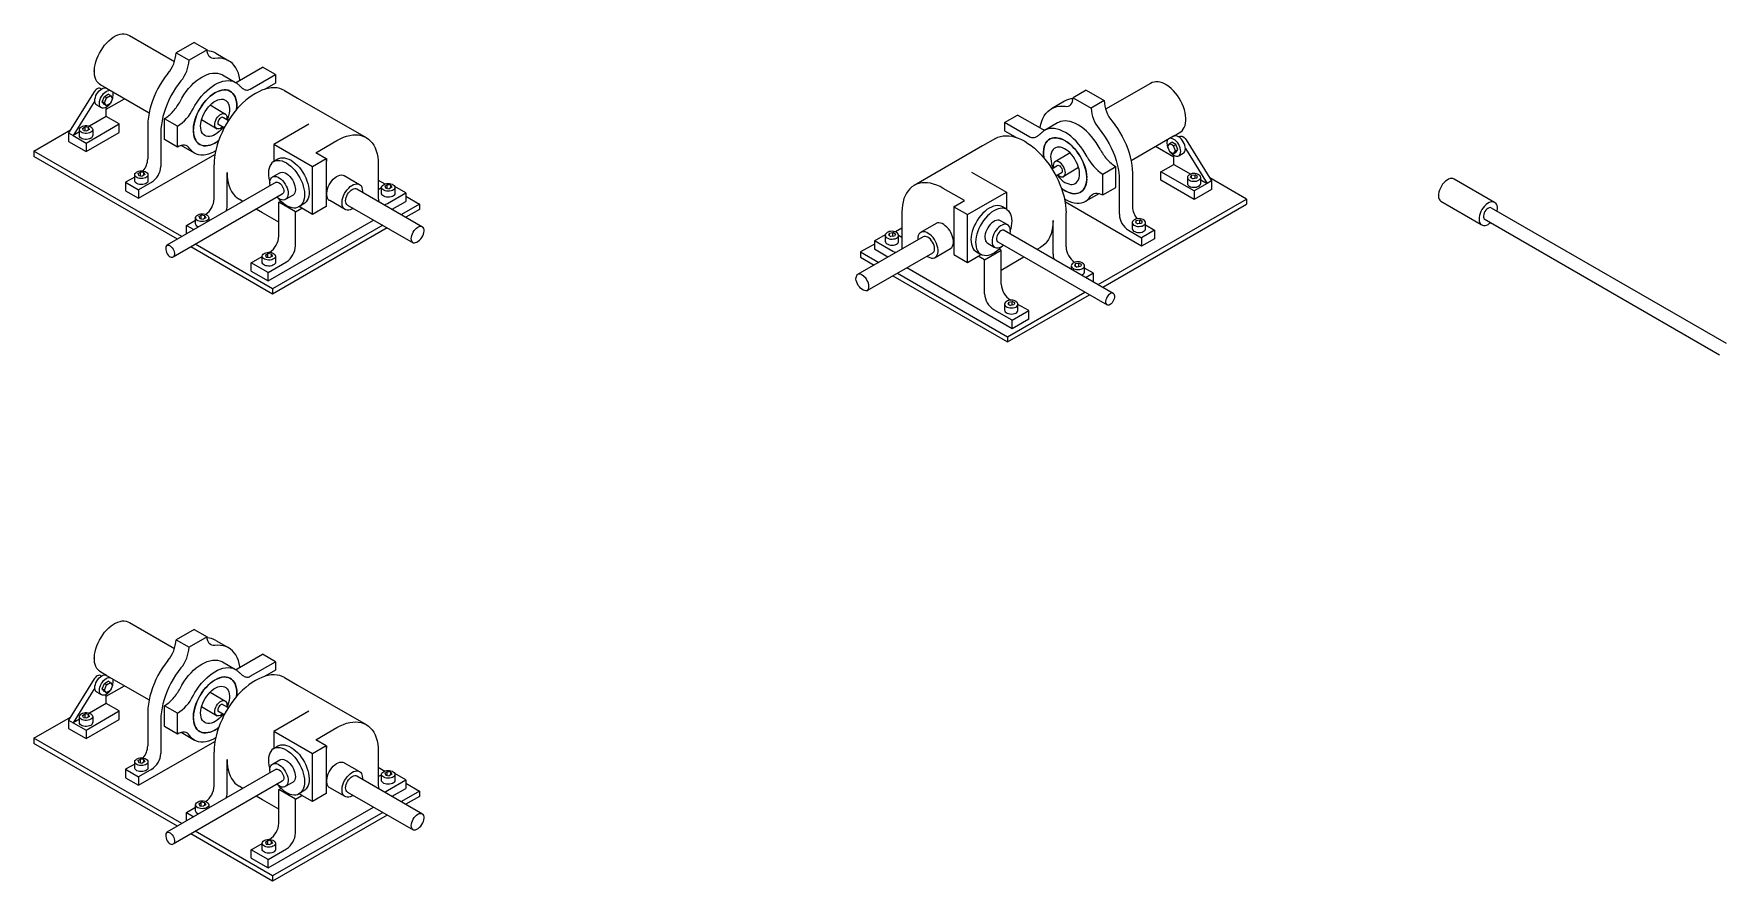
# Model space of a CAD drawing. Header units: inches. Extents: x 19.2 to 51.8, y -5.4 to 10.9.
import ezdxf

# ---------------------------------------------------------------- set-up
doc = ezdxf.new("R2010")
doc.units = ezdxf.units.IN
doc.header["$MEASUREMENT"] = 0

msp = doc.modelspace()

# ---------------------------------------------------------------- linework, layer by layer
at = {"color": 7, "linetype": 'Continuous', "lineweight": 25}
for p, q in [((20.735, 10.866), (20.749, 10.874)), ((21.039, 10.895), (21.905, 10.396)), ((22.282, 10.763), (21.934, 10.563)), ((21.934, 10.563), (22.184, 10.418)), ((22.532, 10.619), (22.184, 10.418)), ((22.698, 10.552), (22.948, 10.407)), ((20.361, 10.202), (20.361, 10.218)), ((22.829, 10.135), (23.079, 9.991)), ((23.111, 10.005), (23.599, 10.286)), ((23.362, 9.86), (23.849, 10.141)), ((23.849, 10.141), (23.599, 10.286)), ((23.849, 10.141), (23.849, 9.98)), ((20.356, 9.808), (19.865, 9.018)), ((20.478, 9.874), (20.496, 9.864)), ((20.597, 9.878), (20.488, 9.941)), ((20.597, 9.878), (21.415, 9.406)), ((23.078, 9.991), (23.111, 10.005)), ((23.849, 9.98), (23.636, 9.857)), ((24.025, 9.835), (24.275, 9.69)), ((39.451, 9.841), (39.799, 9.64)), ((40.694, 9.973), (39.828, 9.473)), ((40.997, 9.944), (40.984, 9.952)), ((20.371, 9.639), (19.953, 8.967)), ((20.498, 9.502), (20.41, 9.553)), ((20.515, 9.62), (20.554, 9.719)), ((20.554, 9.566), (20.515, 9.62)), ((20.56, 9.595), (20.515, 9.62)), ((20.554, 9.719), (20.63, 9.763)), ((20.598, 9.693), (20.554, 9.719)), ((20.598, 9.54), (20.554, 9.566)), ((20.56, 9.595), (20.598, 9.693)), ((20.598, 9.54), (20.56, 9.595)), ((20.592, 9.474), (20.944, 9.677)), ((20.592, 9.335), (20.592, 9.511)), ((20.598, 9.693), (20.674, 9.737)), ((20.674, 9.584), (20.598, 9.54)), ((20.674, 9.737), (20.63, 9.763)), ((20.674, 9.737), (20.713, 9.683)), ((20.713, 9.683), (20.674, 9.584)), ((22.591, 9.557), (22.888, 9.38)), ((24.275, 9.69), (25.593, 8.93)), ((39.035, 9.629), (38.785, 9.485)), ((39.201, 9.696), (39.548, 9.495)), ((39.799, 9.64), (39.548, 9.495)), ((20.112, 9.135), (20.133, 9.147)), ((20.135, 9.107), (20.184, 9.135)), ((20.251, 9.124), (20.184, 9.135)), ((20.184, 9.063), (20.184, 9.135)), ((20.201, 8.824), (20.839, 9.192)), ((20.269, 9.086), (20.251, 9.124)), ((20.251, 9.075), (20.251, 9.124)), ((20.592, 9.335), (20.268, 9.149)), ((20.286, 9.139), (20.293, 9.135)), ((20.839, 9.192), (20.592, 9.335)), ((20.839, 9.029), (20.839, 9.192)), ((21.391, 9.172), (21.391, 8.519)), ((21.962, 9.148), (21.711, 9.293)), ((21.711, 8.891), (21.711, 9.293)), ((21.962, 8.746), (21.962, 9.148)), ((22.426, 9.275), (22.723, 9.099)), ((22.862, 9.116), (22.739, 9.187)), ((22.941, 9.253), (22.847, 9.307)), ((24.488, 9.187), (23.815, 8.798)), ((37.884, 9.219), (38.134, 9.363)), ((37.884, 9.219), (37.884, 9.058)), ((38.371, 8.937), (37.884, 9.219)), ((38.621, 9.082), (38.134, 9.363)), ((38.904, 9.213), (38.654, 9.068)), ((41.372, 9.279), (41.372, 9.295)), ((19.197, 8.669), (19.9, 9.075)), ((19.865, 9.018), (19.953, 8.967)), ((19.865, 9.018), (19.865, 8.854)), ((19.865, 8.854), (20.201, 8.661)), ((20.074, 9.037), (19.953, 8.967)), ((19.953, 8.967), (20.201, 8.824)), ((20.074, 8.968), (20.074, 9.083)), ((20.153, 9.068), (20.135, 9.107)), ((20.153, 9.068), (20.22, 9.058)), ((20.201, 8.661), (20.839, 9.029)), ((20.201, 8.824), (20.201, 8.661)), ((20.269, 9.086), (20.22, 9.058)), ((20.33, 9.083), (20.33, 8.968)), ((21.642, 9.028), (21.642, 8.374)), ((21.962, 8.746), (21.711, 8.891)), ((24.562, 8.368), (23.815, 8.798)), ((24.623, 8.638), (25.031, 8.874)), ((37.708, 8.912), (37.458, 8.768)), ((37.884, 9.058), (38.097, 8.935)), ((38.655, 9.069), (38.621, 9.082)), ((41.136, 8.955), (40.318, 8.483)), ((41.058, 8.815), (41.02, 8.76)), ((41.058, 8.815), (41.103, 8.84)), ((41.135, 8.771), (41.058, 8.815)), ((41.179, 8.796), (41.103, 8.84)), ((41.135, 8.771), (41.179, 8.796)), ((41.136, 8.955), (41.245, 9.018)), ((41.217, 8.697), (41.179, 8.796)), ((41.255, 8.952), (41.237, 8.941)), ((41.377, 8.886), (41.868, 8.095)), ((22.048, 7.023), (19.197, 8.669)), ((19.197, 8.669), (19.197, 8.567)), ((21.96, 6.972), (19.197, 8.567)), ((21.214, 7.76), (22.679, 8.606)), ((22.292, 8.627), (22.033, 8.776)), ((23.815, 8.473), (23.893, 8.518)), ((24.827, 8.521), (24.562, 8.368)), ((24.827, 8.521), (24.623, 8.638)), ((24.822, 8.523), (24.829, 8.523)), ((24.827, 8.521), (24.827, 7.602)), ((24.827, 8.477), (24.829, 8.476)), ((24.827, 8.472), (24.829, 8.476)), ((24.829, 8.523), (24.829, 8.476)), ((37.458, 8.768), (36.14, 8.007)), ((39.142, 8.634), (38.845, 8.457)), ((41.141, 8.551), (40.789, 8.755)), ((41.02, 8.76), (41.058, 8.662)), ((41.058, 8.662), (41.135, 8.617)), ((41.173, 8.672), (41.135, 8.771)), ((41.135, 8.617), (41.173, 8.672)), ((41.135, 8.617), (41.179, 8.643)), ((41.141, 8.413), (41.141, 8.588)), ((41.173, 8.672), (41.217, 8.697)), ((41.179, 8.643), (41.217, 8.697)), ((41.235, 8.579), (41.323, 8.63)), ((41.362, 8.716), (41.78, 8.044)), ((21.138, 8.169), (20.964, 8.068)), ((21.138, 8.098), (21.138, 8.214)), ((21.175, 8.266), (21.186, 8.272)), ((21.199, 8.237), (21.248, 8.265)), ((21.199, 8.237), (21.217, 8.198)), ((21.217, 8.198), (21.284, 8.188)), ((21.315, 8.255), (21.248, 8.265)), ((21.248, 8.193), (21.248, 8.265)), ((21.333, 8.216), (21.284, 8.188)), ((21.315, 8.255), (21.333, 8.216)), ((21.315, 8.206), (21.315, 8.255)), ((21.34, 8.275), (21.356, 8.266)), ((21.394, 8.214), (21.394, 8.098)), ((22.667, 7.748), (22.667, 8.401)), ((22.917, 7.604), (22.917, 8.257)), ((23.791, 8.17), (23.93, 8.25)), ((24.562, 7.449), (24.562, 8.368)), ((25.17, 8.196), (25.465, 8.026)), ((25.826, 8.414), (25.826, 7.761)), ((37.245, 8.264), (37.918, 7.876)), ((38.792, 8.33), (38.886, 8.384)), ((38.871, 8.194), (38.994, 8.265)), ((39.307, 8.353), (39.01, 8.176)), ((39.771, 8.226), (40.022, 8.37)), ((39.771, 7.824), (39.771, 8.226)), ((40.022, 7.968), (40.022, 8.37)), ((40.342, 8.25), (40.342, 7.596)), ((40.893, 8.27), (41.141, 8.413)), ((41.532, 7.901), (40.893, 8.27)), ((40.893, 8.107), (40.893, 8.27)), ((41.141, 8.413), (41.465, 8.226)), ((41.403, 8.161), (41.403, 8.045)), ((41.446, 8.216), (41.44, 8.213)), ((41.464, 8.163), (41.482, 8.202)), ((41.464, 8.163), (41.513, 8.135)), ((41.482, 8.202), (41.549, 8.212)), ((41.482, 8.153), (41.482, 8.202)), ((41.58, 8.145), (41.513, 8.135)), ((41.598, 8.184), (41.549, 8.212)), ((41.549, 8.14), (41.549, 8.212)), ((41.58, 8.145), (41.598, 8.184)), ((41.621, 8.213), (41.599, 8.225)), ((41.659, 8.045), (41.659, 8.161)), ((42.536, 7.746), (41.833, 8.152)), ((20.964, 8.068), (21.214, 7.924)), ((20.964, 8.068), (20.964, 7.905)), ((20.964, 7.905), (21.214, 7.76)), ((21.465, 8.068), (21.214, 7.924)), ((21.214, 7.924), (21.214, 7.76)), ((23.861, 8.069), (21.76, 6.857)), ((23.978, 7.841), (21.877, 6.628)), ((23.742, 8.012), (23.743, 8.011)), ((24.188, 7.823), (24.05, 7.743)), ((25.416, 7.94), (26.678, 7.212)), ((25.826, 8.108), (25.953, 8.035)), ((25.826, 7.928), (25.891, 7.965)), ((25.891, 7.854), (25.891, 7.969)), ((25.928, 8.022), (25.94, 8.028)), ((25.952, 7.993), (26.001, 8.021)), ((25.952, 7.993), (25.97, 7.954)), ((25.97, 7.954), (26.037, 7.944)), ((26.068, 8.011), (26.001, 8.021)), ((26.001, 7.949), (26.001, 8.021)), ((26.003, 7.659), (26.357, 7.863)), ((26.086, 7.972), (26.037, 7.944)), ((26.068, 8.011), (26.086, 7.972)), ((26.068, 7.962), (26.068, 8.011)), ((26.093, 8.031), (26.11, 8.022)), ((26.357, 7.863), (26.144, 7.986)), ((26.147, 7.969), (26.147, 7.854)), ((26.357, 7.863), (26.357, 7.7)), ((37.11, 7.716), (36.702, 7.951)), ((37.171, 7.445), (37.918, 7.876)), ((39.441, 7.704), (39.7, 7.854)), ((39.771, 7.824), (40.022, 7.968)), ((40.091, 8.105), (40.091, 7.452)), ((41.532, 7.738), (40.893, 8.107)), ((41.78, 8.044), (41.532, 7.901)), ((41.868, 7.932), (41.532, 7.738)), ((41.532, 7.901), (41.532, 7.738)), ((41.659, 8.114), (41.78, 8.044)), ((41.868, 8.095), (41.78, 8.044)), ((41.868, 8.095), (41.868, 7.932)), ((47.316, 7.68), (46.535, 8.131)), ((23.222, 7.7), (23.15, 7.742)), ((23.6, 7.482), (23.478, 7.552)), ((24.235, 7.496), (23.914, 7.682)), ((23.914, 7.028), (23.914, 7.682)), ((24.235, 7.496), (24.357, 7.567)), ((24.235, 6.843), (24.235, 7.496)), ((24.357, 7.567), (24.301, 7.599)), ((24.393, 7.652), (24.305, 7.601)), ((24.562, 7.449), (24.357, 7.567)), ((24.827, 7.602), (24.562, 7.449)), ((25.187, 7.544), (24.892, 7.714)), ((25.237, 7.629), (26.499, 6.901)), ((26.622, 7.649), (26.272, 7.447)), ((26.357, 7.802), (26.622, 7.649)), ((26.622, 7.547), (26.36, 7.396)), ((26.622, 7.649), (26.622, 7.547)), ((36.911, 7.601), (36.904, 7.6)), ((36.904, 7.6), (36.904, 7.553)), ((36.906, 7.555), (36.904, 7.553)), ((36.906, 7.55), (36.904, 7.553)), ((36.906, 7.598), (37.11, 7.716)), ((36.906, 7.598), (37.171, 7.445)), ((36.906, 7.598), (36.906, 6.679)), ((37.918, 7.55), (37.84, 7.595)), ((40.519, 6.838), (39.053, 7.683)), ((39.684, 6.101), (42.536, 7.746)), ((39.773, 6.05), (42.536, 7.644)), ((42.536, 7.746), (42.536, 7.644)), ((46.277, 7.704), (47.058, 7.253)), ((47.246, 7.579), (51.772, 4.967)), ((22.136, 7.238), (22.31, 7.338)), ((22.136, 7.238), (22.278, 7.156)), ((22.136, 7.075), (22.136, 7.238)), ((22.31, 7.268), (22.31, 7.383)), ((22.348, 7.436), (22.359, 7.442)), ((22.372, 7.407), (22.42, 7.435)), ((22.372, 7.407), (22.389, 7.368)), ((22.389, 7.368), (22.456, 7.358)), ((22.487, 7.424), (22.42, 7.435)), ((22.42, 7.363), (22.42, 7.435)), ((22.505, 7.386), (22.456, 7.358)), ((22.487, 7.424), (22.505, 7.386)), ((22.487, 7.376), (22.487, 7.424)), ((22.513, 7.445), (22.529, 7.436)), ((22.566, 7.383), (22.566, 7.322)), ((23.914, 7.301), (23.6, 7.482)), ((25.912, 7.239), (23.793, 6.016)), ((26.001, 7.188), (23.793, 5.914)), ((35.907, 7.185), (35.78, 7.112)), ((35.907, 7.492), (35.907, 6.838)), ((36.563, 7.274), (36.267, 7.103)), ((37.171, 6.526), (37.171, 7.445)), ((37.942, 7.247), (37.803, 7.328)), ((38.816, 6.681), (38.816, 7.334)), ((39.066, 6.825), (39.066, 7.479)), ((40.339, 7.291), (40.339, 7.175)), ((40.393, 7.352), (40.377, 7.343)), ((40.418, 7.332), (40.4, 7.293)), ((40.4, 7.293), (40.449, 7.265)), ((40.418, 7.332), (40.485, 7.342)), ((40.418, 7.283), (40.418, 7.332)), ((40.516, 7.276), (40.449, 7.265)), ((40.534, 7.314), (40.485, 7.342)), ((40.485, 7.271), (40.485, 7.342)), ((40.534, 7.314), (40.516, 7.276)), ((40.558, 7.343), (40.547, 7.35)), ((40.595, 7.175), (40.595, 7.291)), ((40.595, 7.246), (40.769, 7.146)), ((47.116, 7.362), (51.644, 4.745)), ((23.793, 6.016), (22.305, 6.875)), ((36.317, 7.018), (35.054, 6.289)), ((35.376, 6.879), (35.111, 6.726)), ((35.376, 6.94), (35.589, 7.063)), ((35.376, 6.94), (35.376, 6.777)), ((35.73, 6.736), (35.376, 6.94)), ((35.586, 7.047), (35.586, 6.931)), ((35.64, 7.108), (35.623, 7.099)), ((35.665, 7.088), (35.647, 7.049)), ((35.647, 7.049), (35.696, 7.021)), ((35.665, 7.088), (35.732, 7.098)), ((35.665, 7.039), (35.665, 7.088)), ((35.763, 7.031), (35.696, 7.021)), ((35.781, 7.07), (35.732, 7.098)), ((35.732, 7.027), (35.732, 7.098)), ((35.781, 7.07), (35.763, 7.031)), ((35.804, 7.099), (35.793, 7.106)), ((35.842, 6.931), (35.842, 7.047)), ((35.907, 7.005), (35.842, 7.043)), ((37.545, 6.901), (37.683, 6.821)), ((37.755, 6.918), (39.856, 5.706)), ((37.872, 7.147), (39.973, 5.934)), ((37.991, 7.09), (37.99, 7.088)), ((40.268, 7.146), (40.519, 7.001)), ((40.769, 7.146), (40.519, 7.001)), ((40.519, 7.001), (40.519, 6.838)), ((40.769, 6.982), (40.519, 6.838)), ((40.769, 7.146), (40.769, 6.982)), ((23.793, 5.914), (22.217, 6.824)), ((23.383, 6.518), (23.593, 6.639)), ((23.705, 6.333), (23.383, 6.518)), ((23.383, 6.355), (23.383, 6.518)), ((23.593, 6.527), (23.593, 6.643)), ((23.63, 6.695), (23.642, 6.702)), ((23.654, 6.666), (23.703, 6.695)), ((23.654, 6.666), (23.672, 6.628)), ((23.672, 6.628), (23.739, 6.617)), ((23.77, 6.684), (23.703, 6.695)), ((23.703, 6.623), (23.703, 6.695)), ((23.705, 6.333), (24.058, 6.537)), ((23.734, 6.72), (23.737, 6.722)), ((23.788, 6.646), (23.739, 6.617)), ((23.77, 6.684), (23.788, 6.646)), ((23.77, 6.635), (23.77, 6.684)), ((23.795, 6.705), (23.811, 6.695)), ((23.849, 6.643), (23.849, 6.527)), ((35.111, 6.726), (35.111, 6.624)), ((35.111, 6.726), (35.461, 6.524)), ((35.111, 6.624), (35.373, 6.473)), ((36.496, 6.706), (35.234, 5.978)), ((36.546, 6.621), (36.841, 6.792)), ((36.906, 6.679), (37.171, 6.526)), ((37.171, 6.526), (37.375, 6.644)), ((37.34, 6.729), (37.428, 6.678)), ((37.375, 6.644), (37.432, 6.677)), ((37.498, 6.574), (37.375, 6.644)), ((37.498, 6.574), (37.819, 6.759)), ((37.498, 5.92), (37.498, 6.574)), ((37.819, 6.106), (37.819, 6.759)), ((37.819, 6.378), (38.133, 6.559)), ((38.133, 6.559), (38.255, 6.63)), ((38.511, 6.778), (38.582, 6.819)), ((39.22, 6.522), (39.204, 6.513)), ((39.385, 6.513), (39.374, 6.519)), ((23.705, 6.169), (23.705, 6.333)), ((35.732, 6.266), (37.94, 4.992)), ((35.821, 6.317), (37.94, 5.094)), ((39.167, 6.461), (39.167, 6.4)), ((39.245, 6.502), (39.228, 6.463)), ((39.228, 6.463), (39.277, 6.435)), ((39.245, 6.502), (39.312, 6.512)), ((39.245, 6.453), (39.245, 6.502)), ((39.343, 6.445), (39.277, 6.435)), ((39.361, 6.484), (39.312, 6.512)), ((39.312, 6.441), (39.312, 6.512)), ((39.361, 6.484), (39.343, 6.445)), ((39.422, 6.345), (39.422, 6.461)), ((39.597, 6.315), (39.422, 6.416)), ((39.597, 6.315), (39.455, 6.233)), ((39.597, 6.152), (39.597, 6.315)), ((23.793, 6.016), (23.793, 5.914)), ((37.94, 5.094), (39.428, 5.953)), ((37.94, 4.992), (39.516, 5.902)), ((38.028, 5.41), (37.674, 5.614)), ((37.884, 5.721), (37.884, 5.605)), ((37.938, 5.782), (37.921, 5.773)), ((37.963, 5.762), (37.945, 5.723)), ((37.945, 5.723), (37.994, 5.695)), ((37.963, 5.762), (38.03, 5.772)), ((37.963, 5.713), (37.963, 5.762)), ((38.061, 5.705), (37.994, 5.695)), ((37.999, 5.798), (37.996, 5.8)), ((38.028, 5.41), (38.35, 5.596)), ((38.079, 5.744), (38.03, 5.772)), ((38.03, 5.7), (38.03, 5.772)), ((38.079, 5.744), (38.061, 5.705)), ((38.103, 5.773), (38.091, 5.779)), ((38.14, 5.605), (38.14, 5.721)), ((38.35, 5.596), (38.14, 5.717)), ((38.35, 5.432), (38.35, 5.596)), ((38.028, 5.247), (38.028, 5.41)), ((37.94, 5.094), (37.94, 4.992)), ((20.735, -0.44), (20.749, -0.432)), ((21.039, -0.411), (21.905, -0.91)), ((22.282, -0.543), (21.934, -0.744)), ((21.934, -0.744), (22.184, -0.888)), ((22.532, -0.688), (22.184, -0.888)), ((22.698, -0.755), (22.948, -0.899)), ((20.361, -1.104), (20.361, -1.088)), ((22.829, -1.171), (23.079, -1.316)), ((23.078, -1.315), (23.111, -1.302)), ((23.111, -1.302), (23.599, -1.021)), ((23.362, -1.446), (23.849, -1.165)), ((23.849, -1.165), (23.599, -1.021)), ((23.849, -1.165), (23.849, -1.326)), ((20.356, -1.498), (19.865, -2.289)), ((20.478, -1.432), (20.496, -1.443)), ((20.597, -1.429), (20.488, -1.366)), ((20.515, -1.686), (20.554, -1.588)), ((20.554, -1.588), (20.63, -1.543)), ((20.598, -1.613), (20.554, -1.588)), ((20.56, -1.712), (20.598, -1.613)), ((20.597, -1.429), (21.415, -1.901)), ((20.598, -1.613), (20.674, -1.569)), ((20.674, -1.569), (20.63, -1.543)), ((20.674, -1.569), (20.713, -1.623)), ((20.713, -1.623), (20.674, -1.722)), ((23.849, -1.326), (23.636, -1.449)), ((24.025, -1.471), (24.275, -1.616)), ((24.275, -1.616), (25.593, -2.377)), ((20.371, -1.668), (19.953, -2.34)), ((20.498, -1.805), (20.41, -1.754)), ((20.554, -1.741), (20.515, -1.686)), ((20.56, -1.712), (20.515, -1.686)), ((20.598, -1.766), (20.554, -1.741)), ((20.598, -1.766), (20.56, -1.712)), ((20.592, -1.832), (20.944, -1.629)), ((20.592, -1.971), (20.592, -1.795)), ((20.674, -1.722), (20.598, -1.766)), ((22.591, -1.75), (22.888, -1.926)), ((19.197, -2.637), (19.9, -2.232)), ((20.074, -2.27), (19.953, -2.34)), ((20.074, -2.339), (20.074, -2.223)), ((20.112, -2.171), (20.133, -2.159)), ((20.135, -2.2), (20.184, -2.172)), ((20.153, -2.238), (20.135, -2.2)), ((20.153, -2.238), (20.22, -2.249)), ((20.251, -2.182), (20.184, -2.172)), ((20.184, -2.243), (20.184, -2.172)), ((20.201, -2.483), (20.839, -2.114)), ((20.201, -2.646), (20.839, -2.277)), ((20.269, -2.221), (20.22, -2.249)), ((20.269, -2.221), (20.251, -2.182)), ((20.251, -2.231), (20.251, -2.182)), ((20.592, -1.971), (20.268, -2.158)), ((20.286, -2.167), (20.293, -2.171)), ((20.33, -2.223), (20.33, -2.339)), ((20.839, -2.114), (20.592, -1.971)), ((20.839, -2.277), (20.839, -2.114)), ((21.391, -2.134), (21.391, -2.787)), ((21.642, -2.279), (21.642, -2.932)), ((21.962, -2.158), (21.711, -2.013)), ((21.711, -2.415), (21.711, -2.013)), ((21.962, -2.56), (21.962, -2.158)), ((22.426, -2.031), (22.723, -2.208)), ((22.862, -2.19), (22.739, -2.119)), ((22.941, -2.053), (22.847, -2)), ((24.488, -2.119), (23.815, -2.508)), ((19.865, -2.289), (19.953, -2.34)), ((19.865, -2.289), (19.865, -2.452)), ((19.865, -2.452), (20.201, -2.646)), ((19.953, -2.34), (20.201, -2.483)), ((20.201, -2.483), (20.201, -2.646)), ((21.962, -2.56), (21.711, -2.415)), ((22.292, -2.68), (22.033, -2.53)), ((24.562, -2.939), (23.815, -2.508)), ((24.623, -2.668), (25.031, -2.432)), ((22.048, -4.283), (19.197, -2.637)), ((19.197, -2.637), (19.197, -2.74)), ((21.96, -4.334), (19.197, -2.74)), ((21.214, -3.546), (22.679, -2.7)), ((22.667, -3.558), (22.667, -2.905)), ((23.815, -2.834), (23.893, -2.788)), ((24.827, -2.786), (24.562, -2.939)), ((24.827, -2.786), (24.623, -2.668)), ((24.822, -2.783), (24.829, -2.784)), ((24.827, -2.786), (24.827, -3.704)), ((24.827, -2.829), (24.829, -2.831)), ((24.827, -2.834), (24.829, -2.831)), ((24.829, -2.784), (24.829, -2.831)), ((25.826, -2.892), (25.826, -3.545)), ((21.138, -3.138), (20.964, -3.238)), ((20.964, -3.238), (21.214, -3.383)), ((20.964, -3.238), (20.964, -3.402)), ((21.138, -3.208), (21.138, -3.093)), ((21.175, -3.041), (21.186, -3.034)), ((21.199, -3.07), (21.248, -3.041)), ((21.199, -3.07), (21.217, -3.108)), ((21.465, -3.238), (21.214, -3.383)), ((21.217, -3.108), (21.284, -3.119)), ((21.315, -3.052), (21.248, -3.041)), ((21.248, -3.113), (21.248, -3.041)), ((21.333, -3.09), (21.284, -3.119)), ((21.315, -3.052), (21.333, -3.09)), ((21.315, -3.101), (21.315, -3.052)), ((21.34, -3.031), (21.356, -3.041)), ((21.394, -3.093), (21.394, -3.208)), ((23.861, -3.237), (21.76, -4.45)), ((22.917, -3.703), (22.917, -3.05)), ((23.791, -3.136), (23.93, -3.056)), ((24.562, -3.857), (24.562, -2.939)), ((25.17, -3.11), (25.465, -3.281)), ((25.826, -3.199), (25.953, -3.272)), ((20.964, -3.402), (21.214, -3.546)), ((21.214, -3.383), (21.214, -3.546)), ((23.978, -3.466), (21.877, -4.678)), ((23.222, -3.606), (23.15, -3.565)), ((23.742, -3.294), (23.743, -3.295)), ((24.188, -3.483), (24.05, -3.563)), ((25.416, -3.366), (26.678, -4.094)), ((25.826, -3.378), (25.891, -3.341)), ((25.891, -3.453), (25.891, -3.337)), ((25.928, -3.285), (25.94, -3.278)), ((25.952, -3.314), (26.001, -3.285)), ((25.952, -3.314), (25.97, -3.352)), ((25.97, -3.352), (26.037, -3.363)), ((26.068, -3.296), (26.001, -3.285)), ((26.001, -3.357), (26.001, -3.285)), ((26.003, -3.647), (26.357, -3.443)), ((26.086, -3.334), (26.037, -3.363)), ((26.068, -3.296), (26.086, -3.334)), ((26.068, -3.345), (26.068, -3.296)), ((26.093, -3.275), (26.11, -3.285)), ((26.357, -3.443), (26.144, -3.321)), ((26.147, -3.337), (26.147, -3.453)), ((26.357, -3.443), (26.357, -3.607)), ((26.357, -3.505), (26.622, -3.658)), ((22.348, -3.871), (22.359, -3.864)), ((22.372, -3.9), (22.42, -3.872)), ((22.372, -3.9), (22.389, -3.938)), ((22.487, -3.882), (22.42, -3.872)), ((22.42, -3.943), (22.42, -3.872)), ((22.487, -3.882), (22.505, -3.92)), ((22.487, -3.931), (22.487, -3.882)), ((22.513, -3.862), (22.529, -3.871)), ((23.6, -3.824), (23.478, -3.754)), ((23.914, -4.005), (23.6, -3.824)), ((24.235, -3.81), (23.914, -3.625)), ((23.914, -4.278), (23.914, -3.625)), ((24.235, -3.81), (24.357, -3.74)), ((24.235, -4.463), (24.235, -3.81)), ((24.357, -3.74), (24.301, -3.707)), ((24.393, -3.655), (24.305, -3.706)), ((24.562, -3.857), (24.357, -3.74)), ((24.827, -3.704), (24.562, -3.857)), ((25.187, -3.763), (24.892, -3.592)), ((25.237, -3.677), (26.499, -4.406)), ((26.622, -3.658), (26.272, -3.86)), ((26.622, -3.76), (26.36, -3.911)), ((26.622, -3.658), (26.622, -3.76)), ((22.136, -4.068), (22.31, -3.968)), ((22.136, -4.068), (22.278, -4.15)), ((22.136, -4.232), (22.136, -4.068)), ((22.31, -4.039), (22.31, -3.923)), ((22.389, -3.938), (22.456, -3.949)), ((22.505, -3.92), (22.456, -3.949)), ((22.566, -3.923), (22.566, -3.984)), ((25.912, -4.067), (23.793, -5.29)), ((26.001, -4.118), (23.793, -5.392)), ((23.793, -5.392), (22.217, -4.482)), ((23.793, -5.29), (22.305, -4.431)), ((23.383, -4.788), (23.593, -4.667)), ((23.705, -4.974), (23.383, -4.788)), ((23.383, -4.952), (23.383, -4.788)), ((23.593, -4.779), (23.593, -4.663)), ((23.63, -4.611), (23.642, -4.605)), ((23.654, -4.64), (23.703, -4.612)), ((23.654, -4.64), (23.672, -4.679)), ((23.672, -4.679), (23.739, -4.689)), ((23.77, -4.622), (23.703, -4.612)), ((23.703, -4.683), (23.703, -4.612)), ((23.705, -4.974), (24.058, -4.77)), ((23.734, -4.586), (23.737, -4.584)), ((23.788, -4.661), (23.739, -4.689)), ((23.77, -4.622), (23.788, -4.661)), ((23.77, -4.671), (23.77, -4.622)), ((23.795, -4.602), (23.811, -4.611)), ((23.849, -4.663), (23.849, -4.779)), ((23.705, -5.137), (23.705, -4.974)), ((23.793, -5.29), (23.793, -5.392))]:
    msp.add_line(p, q, dxfattribs=at)
for p, q in [((22.282, 10.763), (22.532, 10.619)), ((39.451, 9.841), (39.201, 9.696)), ((23.815, 8.798), (23.815, 8.471)), ((37.918, 7.876), (37.918, 7.549)), ((23.914, 7.682), (23.956, 7.702)), ((26.095, 7.549), (26.357, 7.7)), ((23.705, 6.169), (25.735, 7.341)), ((22.136, 7.075), (22.137, 7.074)), ((35.638, 6.626), (35.376, 6.777)), ((37.819, 6.759), (37.777, 6.78)), ((23.383, 6.355), (23.705, 6.169)), ((38.028, 5.247), (35.998, 6.419)), ((39.597, 6.152), (39.596, 6.152)), ((38.35, 5.432), (38.028, 5.247)), ((22.282, -0.543), (22.532, -0.688)), ((23.815, -2.508), (23.815, -2.835)), ((23.914, -3.625), (23.956, -3.604)), ((26.095, -3.758), (26.357, -3.607)), ((22.136, -4.232), (22.137, -4.232)), ((23.705, -5.137), (25.735, -3.965)), ((23.383, -4.952), (23.705, -5.137))]:
    msp.add_line(p, q)
at = {"color": 7, "linetype": 'Continuous', "lineweight": 25, "flags": 128}
for points in [[(20.432, 10.501), (20.459, 10.556), (20.49, 10.609), (20.524, 10.66), (20.56, 10.709), (20.6, 10.753), (20.641, 10.794), (20.683, 10.83), (20.726, 10.86), (20.77, 10.886), (20.813, 10.905), (20.856, 10.919), (20.897, 10.926), (20.936, 10.927), (20.973, 10.922), (21.007, 10.91), (21.039, 10.895)], [(20.487, 9.941), (20.461, 9.959), (20.434, 9.983), (20.41, 10.012), (20.391, 10.046), (20.377, 10.085), (20.367, 10.128), (20.362, 10.175), (20.362, 10.226), (20.366, 10.278), (20.376, 10.333), (20.39, 10.389), (20.409, 10.445), (20.432, 10.501)], [(22.682, 10.453), (22.65, 10.452), (22.621, 10.458), (22.595, 10.471), (22.573, 10.49), (22.556, 10.515), (22.543, 10.545), (22.535, 10.58), (22.532, 10.619)], [(23.165, 10.035), (23.163, 10.047), (23.151, 10.109), (23.134, 10.168), (23.112, 10.221), (23.086, 10.27), (23.055, 10.314), (23.02, 10.353), (22.982, 10.385), (22.939, 10.412), (22.893, 10.433), (22.845, 10.448), (22.793, 10.456), (22.739, 10.458), (22.682, 10.453)], [(21.778, 10.165), (21.726, 10.096), (21.676, 10.025), (21.629, 9.951), (21.586, 9.874), (21.547, 9.796), (21.511, 9.717), (21.48, 9.637), (21.453, 9.557), (21.431, 9.477), (21.414, 9.398), (21.401, 9.321), (21.393, 9.245), (21.391, 9.172)], [(22.011, 9.626), (22.047, 9.691), (22.087, 9.755), (22.13, 9.815), (22.175, 9.873), (22.223, 9.926), (22.273, 9.975), (22.324, 10.02), (22.377, 10.059), (22.43, 10.093), (22.482, 10.121), (22.535, 10.144), (22.586, 10.16), (22.636, 10.169), (22.685, 10.172), (22.731, 10.169), (22.774, 10.159), (22.815, 10.143), (22.829, 10.135)], [(20.478, 9.874), (20.461, 9.88), (20.441, 9.879), (20.418, 9.87), (20.396, 9.855), (20.375, 9.834), (20.356, 9.808)], [(20.41, 9.553), (20.41, 9.553), (20.393, 9.567), (20.381, 9.586), (20.374, 9.61), (20.371, 9.639), (20.374, 9.67), (20.381, 9.703), (20.393, 9.737), (20.41, 9.769), (20.43, 9.8), (20.453, 9.827), (20.478, 9.85), (20.504, 9.868), (20.529, 9.88), (20.554, 9.886), (20.577, 9.885), (20.597, 9.878)], [(20.665, 9.579), (20.643, 9.552), (20.618, 9.529), (20.592, 9.511), (20.566, 9.499), (20.541, 9.493), (20.518, 9.494), (20.498, 9.502), (20.482, 9.516), (20.469, 9.535), (20.462, 9.559), (20.459, 9.588), (20.462, 9.619), (20.469, 9.652), (20.482, 9.686), (20.498, 9.718), (20.518, 9.749), (20.541, 9.776), (20.566, 9.799), (20.592, 9.817), (20.618, 9.829), (20.663, 9.84)], [(22.029, 10.02), (21.976, 9.952), (21.926, 9.88), (21.88, 9.806), (21.837, 9.73), (21.797, 9.652), (21.762, 9.572), (21.73, 9.492), (21.704, 9.412), (21.681, 9.332), (21.664, 9.254), (21.652, 9.176), (21.644, 9.101), (21.642, 9.028)], [(22.262, 9.481), (22.298, 9.547), (22.338, 9.61), (22.38, 9.671), (22.426, 9.728), (22.474, 9.782), (22.524, 9.831), (22.575, 9.875), (22.627, 9.915), (22.68, 9.949), (22.733, 9.977), (22.785, 9.999), (22.837, 10.015), (22.887, 10.025), (22.935, 10.028), (22.981, 10.024), (23.025, 10.014), (23.065, 9.998), (23.102, 9.976)], [(23.097, 9.466), (23.097, 9.468), (23.102, 9.523), (23.102, 9.576), (23.097, 9.625), (23.088, 9.671), (23.073, 9.712), (23.054, 9.749), (23.03, 9.78), (23.002, 9.806), (22.971, 9.826), (22.936, 9.839), (22.898, 9.847), (22.858, 9.848), (22.815, 9.842), (22.772, 9.83), (22.727, 9.812), (22.681, 9.788), (22.636, 9.759), (22.591, 9.724), (22.547, 9.684), (22.505, 9.64), (22.465, 9.591), (22.428, 9.54), (22.394, 9.485), (22.363, 9.429), (22.336, 9.371), (22.313, 9.312), (22.295, 9.253), (22.281, 9.195), (22.272, 9.139), (22.268, 9.084), (22.268, 9.084)], [(22.268, 9.093), (22.273, 9.147), (22.283, 9.204), (22.297, 9.262), (22.316, 9.32), (22.339, 9.378), (22.366, 9.436), (22.397, 9.491), (22.432, 9.545), (22.469, 9.596), (22.509, 9.644), (22.551, 9.688), (22.594, 9.727), (22.639, 9.761), (22.684, 9.79), (22.729, 9.814), (22.774, 9.831), (22.817, 9.843), (22.86, 9.848), (22.9, 9.846), (22.937, 9.839), (22.972, 9.825), (23.003, 9.805), (23.03, 9.78), (23.054, 9.749), (23.073, 9.712), (23.087, 9.671), (23.097, 9.626), (23.102, 9.577), (23.103, 9.525), (23.098, 9.47), (23.097, 9.466)], [(24.025, 9.835), (23.979, 9.857), (23.93, 9.874), (23.878, 9.884), (23.823, 9.888), (23.767, 9.885), (23.708, 9.876), (23.648, 9.861), (23.587, 9.84), (23.525, 9.812), (23.462, 9.779), (23.4, 9.74), (23.338, 9.696), (23.276, 9.647), (23.216, 9.592), (23.158, 9.534), (23.101, 9.471), (23.047, 9.404), (22.995, 9.334), (22.946, 9.261), (22.9, 9.186), (22.857, 9.108), (22.819, 9.029), (22.784, 8.949), (22.753, 8.869), (22.727, 8.788), (22.706, 8.708), (22.689, 8.629), (22.676, 8.551), (22.669, 8.475), (22.667, 8.401)], [(41.301, 9.578), (41.274, 9.633), (41.243, 9.687), (41.209, 9.738), (41.172, 9.786), (41.133, 9.831), (41.092, 9.871), (41.05, 9.907), (41.007, 9.938), (40.963, 9.963), (40.92, 9.983), (40.877, 9.996), (40.836, 10.003), (40.797, 10.005), (40.76, 9.999), (40.726, 9.988), (40.694, 9.973)], [(22.839, 9.129), (22.831, 9.119), (22.798, 9.08), (22.763, 9.045), (22.727, 9.015), (22.69, 8.99), (22.653, 8.971), (22.616, 8.957), (22.581, 8.95), (22.547, 8.95), (22.516, 8.956), (22.489, 8.968), (22.464, 8.986), (22.444, 9.01), (22.427, 9.039), (22.416, 9.074), (22.409, 9.112), (22.407, 9.154), (22.41, 9.198), (22.418, 9.245), (22.431, 9.293), (22.448, 9.341), (22.47, 9.388), (22.495, 9.434), (22.524, 9.478), (22.556, 9.519), (22.59, 9.556), (22.626, 9.588), (22.662, 9.616), (22.7, 9.638), (22.7, 9.638)], [(22.7, 9.638), (22.737, 9.654), (22.773, 9.664), (22.807, 9.668), (22.839, 9.666), (22.869, 9.657), (22.895, 9.641), (22.918, 9.62), (22.936, 9.593), (22.95, 9.562), (22.959, 9.525), (22.964, 9.485), (22.963, 9.442), (22.957, 9.396), (22.947, 9.349), (22.932, 9.301), (22.918, 9.266)], [(38.568, 9.113), (38.57, 9.124), (38.582, 9.187), (38.599, 9.245), (38.621, 9.299), (38.647, 9.348), (38.678, 9.392), (38.713, 9.43), (38.751, 9.463), (38.794, 9.49), (38.839, 9.51), (38.888, 9.525), (38.94, 9.533), (38.994, 9.535), (39.051, 9.531)], [(39.051, 9.531), (39.082, 9.53), (39.112, 9.536), (39.137, 9.548), (39.159, 9.567), (39.177, 9.592), (39.19, 9.622), (39.198, 9.657), (39.201, 9.696)], [(41.245, 9.018), (41.272, 9.037), (41.299, 9.06), (41.322, 9.089), (41.342, 9.124), (41.356, 9.163), (41.366, 9.206), (41.371, 9.253), (41.371, 9.303), (41.366, 9.356), (41.357, 9.41), (41.343, 9.466), (41.324, 9.522), (41.301, 9.578)], [(20.293, 9.031), (20.269, 9.02), (20.242, 9.013), (20.213, 9.01), (20.184, 9.01), (20.155, 9.015), (20.129, 9.023), (20.107, 9.034), (20.09, 9.048), (20.079, 9.064), (20.074, 9.081), (20.077, 9.098), (20.086, 9.115), (20.102, 9.129), (20.112, 9.135)], [(20.133, 9.147), (20.158, 9.156), (20.185, 9.16), (20.213, 9.161), (20.24, 9.157), (20.265, 9.15), (20.286, 9.139)], [(20.293, 9.135), (20.307, 9.126), (20.321, 9.111), (20.329, 9.094), (20.33, 9.077), (20.324, 9.06), (20.311, 9.045), (20.293, 9.031)], [(22.829, 9.135), (22.813, 9.122), (22.789, 9.107), (22.765, 9.097), (22.743, 9.095), (22.723, 9.099), (22.706, 9.109), (22.693, 9.125), (22.684, 9.147), (22.681, 9.172), (22.683, 9.201), (22.689, 9.232), (22.7, 9.263), (22.716, 9.294), (22.735, 9.322), (22.757, 9.347)], [(22.847, 9.307), (22.837, 9.316), (22.822, 9.319), (22.805, 9.316), (22.788, 9.306), (22.771, 9.29), (22.757, 9.27), (22.746, 9.247), (22.74, 9.225), (22.739, 9.187)], [(22.757, 9.347), (22.78, 9.367), (22.804, 9.383), (22.828, 9.392), (22.851, 9.394), (22.871, 9.39), (22.888, 9.38), (22.901, 9.364), (22.909, 9.342), (22.913, 9.317), (22.911, 9.288), (22.908, 9.271)], [(39.722, 8.703), (39.685, 8.769), (39.646, 8.832), (39.603, 8.893), (39.557, 8.95), (39.509, 9.004), (39.46, 9.053), (39.408, 9.097), (39.356, 9.137), (39.303, 9.171), (39.25, 9.199), (39.198, 9.221), (39.147, 9.237), (39.096, 9.247), (39.048, 9.25), (39.002, 9.246), (38.959, 9.236), (38.918, 9.22), (38.904, 9.213)], [(39.954, 9.242), (40.007, 9.174), (40.057, 9.102), (40.104, 9.028), (40.147, 8.952), (40.186, 8.874), (40.222, 8.794), (40.253, 8.714), (40.28, 8.634), (40.302, 8.554), (40.319, 8.476), (40.332, 8.398), (40.339, 8.323), (40.342, 8.25)], [(20.293, 8.915), (20.269, 8.905), (20.242, 8.897), (20.213, 8.894), (20.184, 8.894), (20.155, 8.899), (20.129, 8.907), (20.107, 8.918), (20.09, 8.933), (20.079, 8.948), (20.074, 8.965), (20.074, 8.968)], [(22.755, 8.874), (22.732, 8.856), (22.687, 8.827), (22.642, 8.804), (22.597, 8.786), (22.554, 8.775), (22.511, 8.77), (22.471, 8.771), (22.434, 8.779), (22.399, 8.792), (22.368, 8.812), (22.341, 8.838), (22.317, 8.869), (22.298, 8.905), (22.284, 8.946), (22.274, 8.991), (22.269, 9.04), (22.268, 9.093)], [(22.268, 9.052), (22.272, 9.002), (22.281, 8.955), (22.295, 8.913), (22.313, 8.876), (22.336, 8.843), (22.363, 8.816), (22.394, 8.795), (22.428, 8.781), (22.465, 8.772), (22.505, 8.77), (22.547, 8.774), (22.591, 8.784), (22.636, 8.801), (22.681, 8.824), (22.727, 8.853), (22.755, 8.874)], [(25.031, 8.874), (25.093, 8.907), (25.155, 8.935), (25.216, 8.956), (25.277, 8.971), (25.335, 8.98), (25.392, 8.982), (25.446, 8.979), (25.498, 8.968), (25.547, 8.952), (25.593, 8.93), (25.636, 8.901), (25.674, 8.867), (25.709, 8.827), (25.739, 8.781), (25.766, 8.731), (25.787, 8.676), (25.804, 8.616), (25.816, 8.552), (25.824, 8.485), (25.826, 8.414)], [(37.708, 8.912), (37.754, 8.935), (37.803, 8.951), (37.855, 8.961), (37.91, 8.965), (37.966, 8.962), (38.025, 8.954), (38.085, 8.938), (38.146, 8.917), (38.208, 8.89), (38.271, 8.857), (38.333, 8.818), (38.395, 8.774), (38.456, 8.724), (38.517, 8.67), (38.575, 8.611), (38.632, 8.548), (38.686, 8.481), (38.738, 8.411), (38.787, 8.338), (38.833, 8.263), (38.876, 8.185), (38.914, 8.107), (38.949, 8.026), (38.979, 7.946), (39.006, 7.865), (39.027, 7.785), (39.044, 7.706), (39.056, 7.628), (39.064, 7.552), (39.066, 7.479)], [(38.636, 8.544), (38.635, 8.545), (38.63, 8.601), (38.63, 8.653), (38.635, 8.703), (38.645, 8.748), (38.66, 8.789), (38.679, 8.826), (38.703, 8.857), (38.73, 8.883), (38.762, 8.903), (38.797, 8.917), (38.835, 8.924), (38.875, 8.925), (38.917, 8.92), (38.961, 8.908), (39.006, 8.89), (39.052, 8.866), (39.097, 8.836), (39.142, 8.801), (39.186, 8.761), (39.228, 8.717), (39.268, 8.669), (39.305, 8.617), (39.339, 8.563), (39.37, 8.506), (39.397, 8.448), (39.42, 8.39), (39.438, 8.331), (39.452, 8.273), (39.461, 8.216), (39.465, 8.161), (39.465, 8.161)], [(39.464, 8.17), (39.46, 8.225), (39.45, 8.281), (39.436, 8.339), (39.417, 8.397), (39.394, 8.456), (39.367, 8.513), (39.336, 8.569), (39.301, 8.623), (39.264, 8.674), (39.224, 8.721), (39.182, 8.765), (39.139, 8.804), (39.094, 8.839), (39.049, 8.868), (39.004, 8.891), (38.959, 8.909), (38.915, 8.92), (38.873, 8.925), (38.833, 8.924), (38.796, 8.916), (38.761, 8.903), (38.73, 8.883), (38.703, 8.857), (38.679, 8.826), (38.66, 8.79), (38.645, 8.749), (38.636, 8.704), (38.631, 8.655), (38.63, 8.602), (38.635, 8.548), (38.636, 8.544)], [(39.471, 8.559), (39.435, 8.624), (39.395, 8.688), (39.352, 8.748), (39.307, 8.805), (39.259, 8.859), (39.209, 8.908), (39.158, 8.953), (39.106, 8.992), (39.053, 9.026), (39, 9.054), (38.948, 9.076), (38.896, 9.092), (38.846, 9.102), (38.798, 9.105), (38.751, 9.102), (38.708, 9.092), (38.668, 9.076), (38.631, 9.053)], [(39.704, 9.097), (39.757, 9.029), (39.806, 8.958), (39.853, 8.884), (39.896, 8.807), (39.936, 8.729), (39.971, 8.65), (40.002, 8.57), (40.029, 8.49), (40.051, 8.41), (40.069, 8.331), (40.081, 8.254), (40.089, 8.178), (40.091, 8.105)], [(41.068, 8.656), (41.09, 8.629), (41.115, 8.606), (41.141, 8.588), (41.167, 8.576), (41.192, 8.571), (41.215, 8.572), (41.235, 8.579), (41.251, 8.593), (41.263, 8.612), (41.271, 8.637), (41.274, 8.665), (41.271, 8.696), (41.263, 8.729), (41.251, 8.763), (41.235, 8.796), (41.215, 8.826), (41.192, 8.854), (41.167, 8.877), (41.141, 8.895), (41.115, 8.907), (41.07, 8.917)], [(41.323, 8.63), (41.323, 8.63), (41.34, 8.644), (41.352, 8.663), (41.359, 8.688), (41.362, 8.716), (41.359, 8.747), (41.352, 8.781), (41.34, 8.814), (41.323, 8.847), (41.303, 8.877), (41.28, 8.905), (41.255, 8.928), (41.229, 8.946), (41.203, 8.958), (41.179, 8.963), (41.156, 8.962), (41.136, 8.955)], [(41.255, 8.952), (41.272, 8.957), (41.292, 8.956), (41.314, 8.948), (41.337, 8.932), (41.358, 8.911), (41.377, 8.886)], [(22.196, 8.72), (22.177, 8.744), (22.154, 8.763), (22.127, 8.775), (22.098, 8.782), (22.066, 8.782), (22.032, 8.776), (21.997, 8.764), (21.962, 8.746)], [(22.698, 8.673), (22.665, 8.654), (22.612, 8.629), (22.561, 8.61), (22.51, 8.597), (22.461, 8.591), (22.414, 8.591), (22.369, 8.597), (22.328, 8.61), (22.289, 8.628), (22.254, 8.653), (22.223, 8.684), (22.196, 8.72)], [(23.815, 8.471), (23.804, 8.465), (23.778, 8.441), (23.756, 8.412), (23.738, 8.378), (23.725, 8.338), (23.717, 8.295), (23.714, 8.248), (23.715, 8.198), (23.721, 8.146), (23.732, 8.092), (23.74, 8.066)], [(23.815, 8.471), (23.827, 8.477), (23.86, 8.487), (23.896, 8.49), (23.935, 8.487), (23.975, 8.478), (24.016, 8.462), (24.058, 8.44), (24.1, 8.413), (24.141, 8.38), (24.181, 8.342), (24.219, 8.3), (24.255, 8.255), (24.288, 8.206), (24.318, 8.155), (24.344, 8.102), (24.366, 8.048), (24.384, 7.994), (24.397, 7.94), (24.405, 7.888), (24.408, 7.838), (24.407, 7.791), (24.4, 7.747), (24.389, 7.707), (24.372, 7.671), (24.352, 7.641), (24.327, 7.616), (24.298, 7.597), (24.29, 7.594)], [(23.893, 8.518), (23.915, 8.528), (23.949, 8.538), (23.985, 8.541), (24.023, 8.538), (24.063, 8.529), (24.105, 8.513), (24.147, 8.491), (24.188, 8.464), (24.23, 8.431), (24.269, 8.393), (24.308, 8.351), (24.344, 8.306), (24.377, 8.257), (24.406, 8.206), (24.432, 8.153), (24.454, 8.099), (24.472, 8.045), (24.485, 7.991), (24.493, 7.939), (24.497, 7.889), (24.495, 7.842), (24.488, 7.798), (24.477, 7.758), (24.461, 7.722), (24.44, 7.692), (24.415, 7.667), (24.393, 7.652)], [(39.033, 8.715), (38.996, 8.732), (38.96, 8.742), (38.926, 8.746), (38.894, 8.743), (38.864, 8.734), (38.838, 8.719), (38.815, 8.698), (38.797, 8.671), (38.783, 8.639), (38.774, 8.603), (38.769, 8.563), (38.77, 8.519), (38.776, 8.474), (38.786, 8.426), (38.801, 8.378), (38.815, 8.343)], [(38.976, 8.424), (38.953, 8.445), (38.928, 8.46), (38.905, 8.469), (38.882, 8.472), (38.862, 8.468), (38.845, 8.457), (38.832, 8.441), (38.824, 8.42), (38.82, 8.394), (38.822, 8.365), (38.825, 8.349)], [(38.894, 8.207), (38.902, 8.196), (38.935, 8.157), (38.97, 8.122), (39.006, 8.092), (39.043, 8.067), (39.08, 8.048), (39.117, 8.035), (39.152, 8.028), (39.185, 8.027), (39.216, 8.033), (39.244, 8.045), (39.269, 8.064), (39.289, 8.088), (39.306, 8.117), (39.317, 8.151), (39.324, 8.189), (39.326, 8.231), (39.323, 8.276), (39.315, 8.322), (39.302, 8.37), (39.284, 8.418), (39.263, 8.465), (39.237, 8.511), (39.209, 8.555), (39.177, 8.596), (39.143, 8.633), (39.107, 8.666), (39.07, 8.693), (39.033, 8.715), (39.033, 8.715)], [(21.356, 8.266), (21.361, 8.263), (21.378, 8.249), (21.389, 8.233), (21.394, 8.216), (21.391, 8.199), (21.382, 8.182), (21.366, 8.168), (21.345, 8.156), (21.32, 8.147), (21.292, 8.141), (21.262, 8.14), (21.233, 8.142), (21.205, 8.149), (21.181, 8.158), (21.161, 8.171), (21.147, 8.186), (21.139, 8.203), (21.138, 8.22), (21.144, 8.237), (21.157, 8.252), (21.175, 8.266), (21.175, 8.266)], [(21.186, 8.272), (21.209, 8.282), (21.234, 8.289), (21.262, 8.291), (21.29, 8.29), (21.317, 8.284), (21.34, 8.275)], [(22.917, 8.257), (22.92, 8.186), (22.927, 8.119), (22.939, 8.055), (22.956, 7.995), (22.978, 7.94), (23.004, 7.89), (23.034, 7.844), (23.069, 7.804), (23.108, 7.77), (23.15, 7.742), (23.15, 7.742)], [(23.744, 8.002), (23.743, 8.007), (23.739, 8.044), (23.74, 8.078), (23.746, 8.108), (23.757, 8.135), (23.772, 8.155), (23.791, 8.171), (23.814, 8.179), (23.84, 8.182), (23.869, 8.177), (23.898, 8.167), (23.928, 8.15), (23.958, 8.127), (23.986, 8.1), (24.012, 8.068), (24.036, 8.033), (24.056, 7.996), (24.072, 7.958), (24.084, 7.919), (24.091, 7.881), (24.092, 7.846), (24.089, 7.813), (24.08, 7.785), (24.067, 7.761), (24.05, 7.743), (24.029, 7.731), (24.004, 7.726)], [(23.93, 8.25), (23.953, 8.259), (23.979, 8.262), (24.007, 8.257), (24.036, 8.247), (24.066, 8.23), (24.096, 8.207), (24.124, 8.18), (24.151, 8.148), (24.174, 8.113), (24.194, 8.076), (24.211, 8.037), (24.222, 7.999), (24.229, 7.961), (24.231, 7.926), (24.227, 7.893), (24.219, 7.865), (24.206, 7.841), (24.188, 7.823)], [(24.892, 7.714), (24.883, 7.72), (24.864, 7.738), (24.85, 7.762), (24.84, 7.791), (24.835, 7.824), (24.835, 7.86), (24.84, 7.899), (24.85, 7.94), (24.864, 7.981), (24.883, 8.021), (24.906, 8.059), (24.932, 8.095), (24.961, 8.127), (24.991, 8.155), (25.023, 8.178), (25.054, 8.194), (25.085, 8.205), (25.115, 8.209), (25.142, 8.207), (25.167, 8.198), (25.17, 8.196)], [(38.886, 8.384), (38.896, 8.394), (38.911, 8.397), (38.927, 8.393), (38.945, 8.383), (38.962, 8.367), (38.976, 8.347), (38.987, 8.325), (38.993, 8.302), (38.994, 8.265)], [(38.903, 8.212), (38.919, 8.199), (38.944, 8.184), (38.968, 8.175), (38.99, 8.172), (39.01, 8.176), (39.027, 8.186), (39.04, 8.203), (39.048, 8.224), (39.052, 8.25), (39.05, 8.279), (39.044, 8.309), (39.032, 8.341), (39.017, 8.371), (38.998, 8.399), (38.976, 8.424)], [(38.978, 7.951), (39.001, 7.934), (39.046, 7.905), (39.091, 7.881), (39.136, 7.864), (39.179, 7.852), (39.221, 7.847), (39.261, 7.849), (39.299, 7.856), (39.334, 7.87), (39.365, 7.89), (39.392, 7.915), (39.416, 7.946), (39.435, 7.983), (39.449, 8.024), (39.459, 8.069), (39.464, 8.118), (39.464, 8.17)], [(41.44, 8.213), (41.426, 8.203), (41.412, 8.188), (41.404, 8.171), (41.403, 8.154), (41.409, 8.137), (41.422, 8.122), (41.44, 8.108)], [(41.44, 8.108), (41.463, 8.098), (41.49, 8.091), (41.519, 8.087), (41.549, 8.088), (41.578, 8.092), (41.604, 8.1), (41.626, 8.112), (41.643, 8.126), (41.654, 8.142), (41.659, 8.159), (41.656, 8.176), (41.647, 8.192), (41.631, 8.206), (41.621, 8.213)], [(41.599, 8.225), (41.575, 8.233), (41.548, 8.238), (41.52, 8.238), (41.493, 8.234), (41.468, 8.227), (41.446, 8.216)], [(21.394, 8.098), (21.391, 8.083), (21.382, 8.067), (21.366, 8.052), (21.345, 8.04), (21.32, 8.031), (21.292, 8.026), (21.262, 8.024), (21.233, 8.027), (21.205, 8.033), (21.181, 8.043), (21.161, 8.055), (21.147, 8.071), (21.139, 8.087), (21.138, 8.098)], [(23.861, 8.069), (23.879, 8.071), (23.9, 8.066), (23.921, 8.056), (23.942, 8.039), (23.961, 8.018), (23.978, 7.994), (23.992, 7.967), (24.001, 7.94), (24.006, 7.913), (24.006, 7.889), (24.001, 7.868), (23.992, 7.852), (23.978, 7.841)], [(25.342, 7.568), (25.318, 7.553), (25.287, 7.539), (25.257, 7.532), (25.228, 7.531), (25.202, 7.537), (25.179, 7.549), (25.16, 7.567), (25.145, 7.591), (25.135, 7.62), (25.13, 7.653), (25.13, 7.69), (25.135, 7.729), (25.145, 7.769), (25.16, 7.81), (25.179, 7.85), (25.202, 7.889), (25.228, 7.925), (25.257, 7.957), (25.287, 7.984), (25.318, 8.007), (25.35, 8.024), (25.381, 8.034), (25.411, 8.038), (25.438, 8.036), (25.463, 8.027), (25.484, 8.012), (25.501, 7.991), (25.513, 7.964), (25.52, 7.933), (25.523, 7.898)], [(25.237, 7.629), (25.237, 7.629), (25.221, 7.642), (25.209, 7.661), (25.202, 7.684), (25.199, 7.711), (25.202, 7.741), (25.209, 7.773), (25.221, 7.805), (25.237, 7.837), (25.256, 7.866), (25.278, 7.892), (25.302, 7.914), (25.326, 7.931), (25.351, 7.943), (25.375, 7.948), (25.397, 7.947), (25.416, 7.94)], [(25.523, 7.898), (25.522, 7.879)], [(26.147, 7.854), (26.144, 7.839), (26.135, 7.823), (26.119, 7.808), (26.098, 7.796), (26.073, 7.787), (26.045, 7.781), (26.015, 7.78), (25.986, 7.782), (25.958, 7.789), (25.934, 7.799), (25.914, 7.811), (25.9, 7.826), (25.892, 7.843), (25.891, 7.854)], [(26.11, 8.022), (26.115, 8.019), (26.132, 8.005), (26.143, 7.989), (26.147, 7.972), (26.144, 7.955), (26.135, 7.938), (26.119, 7.924), (26.098, 7.912), (26.073, 7.903), (26.045, 7.897), (26.015, 7.896), (25.986, 7.898), (25.958, 7.904), (25.934, 7.914), (25.914, 7.927), (25.9, 7.942), (25.892, 7.959), (25.892, 7.976), (25.898, 7.993), (25.91, 8.008), (25.929, 8.022), (25.929, 8.022)], [(25.94, 8.028), (25.962, 8.038), (25.988, 8.045), (26.015, 8.047), (26.043, 8.046), (26.07, 8.04), (26.093, 8.031)], [(36.702, 7.951), (36.64, 7.985), (36.578, 8.012), (36.516, 8.033), (36.456, 8.048), (36.398, 8.057), (36.341, 8.06), (36.287, 8.056), (36.235, 8.046), (36.186, 8.029), (36.14, 8.007), (36.097, 7.978), (36.059, 7.944), (36.024, 7.904), (35.993, 7.859), (35.967, 7.808), (35.946, 7.753), (35.929, 7.694), (35.916, 7.63), (35.909, 7.562), (35.907, 7.492)], [(39.465, 8.129), (39.461, 8.079), (39.452, 8.033), (39.438, 7.991), (39.42, 7.953), (39.397, 7.921), (39.37, 7.894), (39.339, 7.873), (39.305, 7.858), (39.268, 7.849), (39.228, 7.847), (39.186, 7.851), (39.142, 7.862), (39.097, 7.879), (39.052, 7.901), (39.006, 7.93), (38.978, 7.951)], [(39.537, 7.798), (39.556, 7.822), (39.579, 7.84), (39.606, 7.853), (39.635, 7.859), (39.667, 7.859), (39.701, 7.854), (39.736, 7.842), (39.771, 7.824)], [(41.44, 7.993), (41.463, 7.982), (41.49, 7.975), (41.519, 7.971), (41.549, 7.972), (41.578, 7.976), (41.604, 7.984), (41.626, 7.996), (41.643, 8.01), (41.654, 8.026), (41.659, 8.043), (41.659, 8.045)], [(46.535, 8.131), (46.512, 8.14), (46.486, 8.142), (46.458, 8.138), (46.429, 8.127), (46.399, 8.111), (46.369, 8.088), (46.341, 8.061), (46.314, 8.029), (46.291, 7.994), (46.271, 7.957), (46.254, 7.918), (46.243, 7.879), (46.236, 7.842), (46.234, 7.806), (46.238, 7.774), (46.246, 7.745), (46.259, 7.722), (46.277, 7.704)], [(24.004, 7.726), (23.977, 7.727), (23.948, 7.734), (23.918, 7.748), (23.888, 7.768), (23.873, 7.78)], [(23.905, 7.756), (23.922, 7.736), (23.961, 7.697), (24.001, 7.663), (24.042, 7.634), (24.083, 7.61), (24.124, 7.593), (24.164, 7.581), (24.202, 7.576), (24.239, 7.578), (24.273, 7.586), (24.304, 7.601), (24.311, 7.606)], [(25.826, 7.761), (25.829, 7.727), (25.837, 7.698)], [(25.943, 7.636), (25.972, 7.644), (26.003, 7.659)], [(37.84, 7.595), (37.818, 7.606), (37.784, 7.615), (37.748, 7.619), (37.71, 7.616), (37.669, 7.606), (37.628, 7.59), (37.586, 7.569), (37.544, 7.541), (37.503, 7.508), (37.463, 7.471), (37.425, 7.429), (37.389, 7.383), (37.356, 7.334), (37.327, 7.283), (37.3, 7.23), (37.278, 7.176), (37.261, 7.122), (37.248, 7.069), (37.24, 7.016), (37.236, 6.966), (37.238, 6.919), (37.245, 6.875), (37.256, 6.835), (37.272, 6.8), (37.293, 6.769), (37.317, 6.745), (37.34, 6.729)], [(37.918, 7.549), (37.906, 7.555), (37.873, 7.564), (37.836, 7.568), (37.798, 7.565), (37.758, 7.555), (37.717, 7.539), (37.675, 7.518), (37.633, 7.49), (37.592, 7.457), (37.552, 7.42), (37.514, 7.378), (37.478, 7.332), (37.445, 7.283), (37.415, 7.232), (37.389, 7.179), (37.367, 7.125), (37.349, 7.071), (37.336, 7.018), (37.328, 6.965), (37.325, 6.915), (37.326, 6.868), (37.333, 6.824), (37.344, 6.784), (37.36, 6.749), (37.381, 6.718), (37.406, 6.694), (37.434, 6.675), (37.443, 6.672)], [(37.918, 7.549), (37.929, 7.542), (37.955, 7.519), (37.977, 7.489), (37.994, 7.455), (38.007, 7.416), (38.016, 7.372), (38.019, 7.325), (38.018, 7.275), (38.012, 7.223), (38.001, 7.169), (37.993, 7.144)], [(39.035, 7.75), (39.068, 7.732), (39.121, 7.706), (39.172, 7.687), (39.223, 7.675), (39.272, 7.668), (39.319, 7.668), (39.363, 7.674), (39.405, 7.687), (39.444, 7.706), (39.479, 7.731), (39.51, 7.761), (39.537, 7.798)], [(47.363, 7.512), (47.364, 7.517), (47.368, 7.554), (47.368, 7.588), (47.362, 7.618), (47.351, 7.644), (47.336, 7.665), (47.316, 7.68), (47.293, 7.689), (47.267, 7.692), (47.239, 7.687), (47.209, 7.677), (47.18, 7.66), (47.15, 7.637), (47.121, 7.61), (47.095, 7.578), (47.072, 7.543), (47.051, 7.506), (47.035, 7.467), (47.024, 7.429), (47.017, 7.391), (47.015, 7.356), (47.019, 7.323), (47.027, 7.295), (47.04, 7.271), (47.058, 7.253), (47.079, 7.241), (47.104, 7.236)], [(47.246, 7.579), (47.228, 7.581), (47.208, 7.576), (47.187, 7.565), (47.166, 7.549), (47.146, 7.528), (47.129, 7.504), (47.116, 7.477), (47.106, 7.45), (47.101, 7.423), (47.101, 7.399), (47.106, 7.378), (47.116, 7.362), (47.129, 7.351)], [(22.367, 7.207), (22.353, 7.212), (22.334, 7.225), (22.32, 7.24), (22.312, 7.257), (22.31, 7.268)], [(22.529, 7.436), (22.534, 7.432), (22.551, 7.418), (22.562, 7.402), (22.566, 7.385), (22.564, 7.368), (22.554, 7.352), (22.539, 7.338), (22.518, 7.325), (22.493, 7.316), (22.464, 7.311), (22.435, 7.31), (22.405, 7.312), (22.378, 7.318), (22.353, 7.328), (22.334, 7.341), (22.32, 7.356), (22.312, 7.373), (22.311, 7.39), (22.317, 7.407), (22.33, 7.422), (22.348, 7.436), (22.348, 7.436)], [(22.359, 7.442), (22.381, 7.452), (22.407, 7.458), (22.435, 7.461), (22.463, 7.459), (22.489, 7.454), (22.513, 7.445)], [(26.499, 6.901), (26.499, 6.901), (26.483, 6.914), (26.471, 6.932), (26.464, 6.956), (26.462, 6.983), (26.464, 7.013), (26.471, 7.045), (26.483, 7.077), (26.499, 7.108), (26.518, 7.138), (26.564, 7.186), (26.589, 7.203), (26.613, 7.215), (26.637, 7.22), (26.659, 7.219), (26.678, 7.212)], [(26.499, 6.901), (26.521, 6.902), (26.545, 6.906), (26.57, 6.916), (26.596, 6.931), (26.621, 6.952), (26.645, 6.977), (26.666, 7.005), (26.684, 7.035), (26.697, 7.067), (26.706, 7.098), (26.711, 7.128), (26.71, 7.155), (26.704, 7.179), (26.693, 7.198), (26.678, 7.212)], [(36.841, 6.792), (36.849, 6.797), (36.868, 6.815), (36.883, 6.839), (36.893, 6.868), (36.898, 6.901), (36.898, 6.938), (36.893, 6.977), (36.883, 7.017), (36.868, 7.058), (36.849, 7.098), (36.827, 7.137), (36.801, 7.173), (36.772, 7.205), (36.742, 7.232), (36.71, 7.255), (36.678, 7.272), (36.647, 7.282), (36.618, 7.287), (36.59, 7.284), (36.566, 7.275), (36.563, 7.274)], [(37.803, 7.328), (37.78, 7.337), (37.754, 7.339), (37.726, 7.335), (37.696, 7.324), (37.667, 7.307), (37.637, 7.285), (37.608, 7.257), (37.582, 7.226), (37.559, 7.191), (37.538, 7.153), (37.522, 7.115), (37.511, 7.076), (37.504, 7.039), (37.502, 7.003), (37.506, 6.971), (37.514, 6.942), (37.527, 6.919), (37.545, 6.901)], [(37.988, 7.079), (37.99, 7.084), (37.994, 7.121), (37.993, 7.155), (37.987, 7.186), (37.976, 7.212), (37.961, 7.233), (37.941, 7.248), (37.918, 7.257), (37.892, 7.259), (37.864, 7.255), (37.835, 7.244), (37.805, 7.227), (37.775, 7.205), (37.747, 7.177), (37.72, 7.146), (37.697, 7.111), (37.677, 7.073), (37.661, 7.035), (37.649, 6.996), (37.642, 6.959), (37.641, 6.923), (37.644, 6.891), (37.652, 6.862), (37.666, 6.839), (37.683, 6.821), (37.704, 6.809), (37.729, 6.803)], [(38.816, 7.334), (38.813, 7.264), (38.806, 7.196), (38.794, 7.132), (38.777, 7.073), (38.755, 7.018), (38.729, 6.967), (38.698, 6.922), (38.664, 6.882), (38.625, 6.848), (38.583, 6.819), (38.582, 6.819)], [(40.377, 7.343), (40.372, 7.34), (40.355, 7.326), (40.344, 7.31), (40.339, 7.293), (40.342, 7.276), (40.351, 7.26), (40.367, 7.245), (40.388, 7.233), (40.413, 7.224), (40.441, 7.219), (40.471, 7.217), (40.5, 7.22), (40.528, 7.226), (40.552, 7.236), (40.572, 7.249), (40.586, 7.264), (40.594, 7.28), (40.595, 7.297), (40.589, 7.314), (40.576, 7.33), (40.558, 7.343), (40.558, 7.343)], [(40.339, 7.175), (40.342, 7.16), (40.351, 7.144), (40.367, 7.129), (40.388, 7.117), (40.413, 7.108), (40.441, 7.103), (40.471, 7.101), (40.5, 7.104), (40.528, 7.11), (40.552, 7.12), (40.572, 7.133), (40.586, 7.148), (40.594, 7.165), (40.595, 7.175)], [(40.547, 7.35), (40.524, 7.36), (40.498, 7.366), (40.471, 7.369), (40.443, 7.367), (40.416, 7.362), (40.393, 7.352)], [(47.104, 7.236), (47.131, 7.237), (47.16, 7.244), (47.19, 7.258), (47.219, 7.278), (47.234, 7.29)], [(21.76, 6.857), (21.748, 6.843), (21.74, 6.824), (21.736, 6.8), (21.737, 6.774), (21.742, 6.746), (21.751, 6.718), (21.765, 6.691), (21.781, 6.667), (21.8, 6.648), (21.819, 6.633), (21.839, 6.625), (21.858, 6.623), (21.875, 6.627)], [(21.76, 6.857), (21.778, 6.858), (21.799, 6.854), (21.82, 6.843), (21.841, 6.827), (21.86, 6.806), (21.877, 6.781), (21.891, 6.755), (21.9, 6.727), (21.905, 6.701), (21.905, 6.676), (21.9, 6.655), (21.891, 6.639), (21.877, 6.628)], [(26.48, 6.912), (26.48, 6.912)], [(35.623, 7.099), (35.618, 7.096), (35.601, 7.082), (35.59, 7.066), (35.586, 7.049), (35.589, 7.032), (35.598, 7.016), (35.614, 7.001), (35.635, 6.989), (35.66, 6.98), (35.688, 6.975), (35.718, 6.973), (35.747, 6.976), (35.775, 6.982), (35.799, 6.992), (35.819, 7.005), (35.833, 7.02), (35.84, 7.036), (35.841, 7.053), (35.835, 7.07), (35.823, 7.086), (35.804, 7.099), (35.804, 7.099)], [(35.586, 6.931), (35.589, 6.916), (35.598, 6.9), (35.614, 6.885), (35.635, 6.873), (35.66, 6.864), (35.688, 6.859), (35.718, 6.857), (35.747, 6.86), (35.775, 6.866), (35.799, 6.876), (35.819, 6.889), (35.833, 6.904), (35.84, 6.92), (35.842, 6.931)], [(35.793, 7.106), (35.771, 7.115), (35.745, 7.122), (35.717, 7.124), (35.689, 7.123), (35.663, 7.117), (35.64, 7.108)], [(36.391, 6.645), (36.414, 6.631), (36.446, 6.617), (36.476, 6.609), (36.505, 6.609), (36.531, 6.614), (36.554, 6.626), (36.573, 6.645), (36.587, 6.669), (36.597, 6.697), (36.603, 6.731), (36.603, 6.767), (36.597, 6.806), (36.587, 6.847), (36.573, 6.887), (36.554, 6.928), (36.531, 6.966), (36.505, 7.002), (36.476, 7.034), (36.446, 7.062), (36.414, 7.084), (36.383, 7.101), (36.352, 7.112), (36.322, 7.116), (36.295, 7.113), (36.27, 7.104), (36.249, 7.089), (36.232, 7.068), (36.22, 7.042), (36.212, 7.01), (36.21, 6.976)], [(36.21, 6.976), (36.211, 6.957)], [(36.496, 6.706), (36.496, 6.706), (36.512, 6.72), (36.524, 6.738), (36.531, 6.761), (36.534, 6.789), (36.531, 6.819), (36.524, 6.85), (36.512, 6.883), (36.496, 6.914), (36.477, 6.943), (36.455, 6.97), (36.431, 6.992), (36.407, 7.009), (36.382, 7.02), (36.358, 7.026), (36.336, 7.025), (36.317, 7.018)], [(37.872, 7.147), (37.853, 7.148), (37.833, 7.144), (37.812, 7.133), (37.791, 7.117), (37.772, 7.096), (37.755, 7.071), (37.741, 7.045), (37.732, 7.017), (37.727, 6.991), (37.727, 6.966), (37.732, 6.945), (37.741, 6.929), (37.755, 6.918)], [(37.729, 6.803), (37.756, 6.804), (37.785, 6.812), (37.815, 6.825), (37.845, 6.845), (37.86, 6.858)], [(23.811, 6.695), (23.816, 6.692), (23.834, 6.678), (23.844, 6.662), (23.849, 6.645), (23.846, 6.628), (23.837, 6.612), (23.821, 6.597), (23.8, 6.585), (23.775, 6.576), (23.747, 6.571), (23.717, 6.569), (23.688, 6.572), (23.66, 6.578), (23.636, 6.588), (23.616, 6.601), (23.602, 6.616), (23.594, 6.632), (23.593, 6.65), (23.599, 6.666), (23.612, 6.682), (23.63, 6.695), (23.63, 6.695)], [(23.849, 6.527), (23.846, 6.512), (23.837, 6.496), (23.821, 6.482), (23.8, 6.469), (23.775, 6.46), (23.747, 6.455), (23.717, 6.454), (23.688, 6.456), (23.66, 6.462), (23.636, 6.472), (23.616, 6.485), (23.602, 6.5), (23.594, 6.517), (23.593, 6.527)], [(23.642, 6.702), (23.664, 6.712), (23.69, 6.718), (23.717, 6.721), (23.745, 6.719), (23.772, 6.714), (23.795, 6.705)], [(35.79, 6.714), (35.761, 6.722), (35.73, 6.736)], [(35.907, 6.838), (35.904, 6.805), (35.896, 6.775)], [(37.827, 6.834), (37.811, 6.814), (37.772, 6.775), (37.732, 6.74), (37.691, 6.711), (37.65, 6.688), (37.609, 6.67), (37.569, 6.659), (37.531, 6.654), (37.494, 6.655), (37.46, 6.664), (37.429, 6.678), (37.422, 6.683)], [(39.374, 6.519), (39.352, 6.529), (39.326, 6.536), (39.298, 6.538), (39.27, 6.537), (39.244, 6.531), (39.22, 6.522)], [(35.234, 5.978), (35.212, 5.979), (35.188, 5.983), (35.162, 5.993), (35.137, 6.009), (35.111, 6.029), (35.088, 6.054), (35.067, 6.082), (35.049, 6.113), (35.036, 6.144), (35.026, 6.175), (35.022, 6.205), (35.023, 6.232), (35.029, 6.256), (35.039, 6.275), (35.054, 6.289)], [(35.234, 5.978), (35.234, 5.978), (35.25, 5.991), (35.262, 6.01), (35.269, 6.033), (35.271, 6.06), (35.269, 6.09), (35.262, 6.122), (35.25, 6.154), (35.234, 6.186), (35.215, 6.215), (35.169, 6.263), (35.144, 6.281), (35.119, 6.292), (35.096, 6.297), (35.074, 6.297), (35.054, 6.289)], [(39.204, 6.513), (39.199, 6.51), (39.182, 6.496), (39.171, 6.48), (39.167, 6.463), (39.169, 6.446), (39.178, 6.43), (39.194, 6.415), (39.215, 6.403), (39.24, 6.394), (39.269, 6.388), (39.298, 6.387), (39.328, 6.389), (39.355, 6.396), (39.38, 6.406), (39.399, 6.418), (39.413, 6.433), (39.421, 6.45), (39.422, 6.467), (39.416, 6.484), (39.403, 6.499), (39.385, 6.513), (39.385, 6.513)], [(39.366, 6.284), (39.38, 6.29), (39.399, 6.303), (39.413, 6.318), (39.421, 6.334), (39.422, 6.345)], [(35.253, 5.99), (35.253, 5.99)], [(39.973, 5.934), (39.955, 5.936), (39.934, 5.931), (39.913, 5.92), (39.892, 5.904), (39.873, 5.883), (39.856, 5.859), (39.842, 5.832), (39.833, 5.805), (39.828, 5.778), (39.828, 5.754), (39.833, 5.733), (39.842, 5.716), (39.856, 5.706)], [(39.973, 5.934), (39.985, 5.92), (39.993, 5.901), (39.997, 5.878), (39.996, 5.851), (39.991, 5.823), (39.981, 5.795), (39.968, 5.769), (39.952, 5.745), (39.933, 5.725), (39.913, 5.711), (39.894, 5.702), (39.875, 5.7), (39.858, 5.705)], [(37.921, 5.773), (37.916, 5.77), (37.899, 5.756), (37.888, 5.74), (37.884, 5.723), (37.887, 5.706), (37.896, 5.689), (37.912, 5.675), (37.933, 5.663), (37.958, 5.654), (37.986, 5.648), (38.016, 5.647), (38.045, 5.649), (38.073, 5.656), (38.097, 5.665), (38.117, 5.678), (38.131, 5.693), (38.139, 5.71), (38.139, 5.727), (38.133, 5.744), (38.121, 5.759), (38.102, 5.773), (38.102, 5.773)], [(37.884, 5.605), (37.887, 5.59), (37.896, 5.574), (37.912, 5.559), (37.933, 5.547), (37.958, 5.538), (37.986, 5.532), (38.016, 5.531), (38.045, 5.533), (38.073, 5.54), (38.097, 5.55), (38.117, 5.562), (38.131, 5.578), (38.139, 5.594), (38.14, 5.605)], [(38.091, 5.779), (38.069, 5.789), (38.043, 5.796), (38.016, 5.798), (37.988, 5.797), (37.961, 5.791), (37.938, 5.782)], [(20.432, -0.805), (20.459, -0.75), (20.49, -0.697), (20.524, -0.646), (20.56, -0.598), (20.6, -0.553), (20.641, -0.513), (20.683, -0.477), (20.726, -0.446), (20.77, -0.421), (20.813, -0.401), (20.856, -0.388), (20.897, -0.38), (20.936, -0.379), (20.973, -0.384), (21.007, -0.396), (21.039, -0.411)], [(20.487, -1.365), (20.461, -1.347), (20.434, -1.323), (20.41, -1.294), (20.391, -1.26), (20.377, -1.221), (20.367, -1.178), (20.362, -1.131), (20.362, -1.081), (20.366, -1.028), (20.376, -0.973), (20.39, -0.918), (20.409, -0.861), (20.432, -0.805)], [(22.682, -0.853), (22.65, -0.854), (22.621, -0.848), (22.595, -0.836), (22.573, -0.817), (22.556, -0.792), (22.543, -0.761), (22.535, -0.726), (22.532, -0.688)], [(23.165, -1.271), (23.163, -1.259), (23.151, -1.197), (23.134, -1.139), (23.112, -1.085), (23.086, -1.036), (23.055, -0.992), (23.02, -0.954), (22.982, -0.921), (22.939, -0.894), (22.893, -0.873), (22.845, -0.859), (22.793, -0.851), (22.739, -0.849), (22.682, -0.853)], [(21.778, -1.142), (21.726, -1.21), (21.676, -1.281), (21.629, -1.356), (21.586, -1.432), (21.547, -1.51), (21.511, -1.589), (21.48, -1.669), (21.453, -1.75), (21.431, -1.829), (21.414, -1.908), (21.401, -1.986), (21.393, -2.061), (21.391, -2.134)], [(22.029, -1.286), (21.976, -1.355), (21.926, -1.426), (21.88, -1.5), (21.837, -1.577), (21.797, -1.655), (21.762, -1.734), (21.73, -1.814), (21.704, -1.894), (21.681, -1.974), (21.664, -2.053), (21.652, -2.13), (21.644, -2.206), (21.642, -2.279)], [(22.011, -1.68), (22.047, -1.615), (22.087, -1.552), (22.13, -1.491), (22.175, -1.434), (22.223, -1.38), (22.273, -1.331), (22.324, -1.286), (22.377, -1.247), (22.43, -1.213), (22.482, -1.185), (22.535, -1.163), (22.586, -1.147), (22.636, -1.137), (22.685, -1.134), (22.731, -1.137), (22.774, -1.147), (22.815, -1.164), (22.829, -1.171)], [(22.262, -1.825), (22.298, -1.759), (22.338, -1.696), (22.38, -1.636), (22.426, -1.578), (22.474, -1.525), (22.524, -1.476), (22.575, -1.431), (22.627, -1.392), (22.68, -1.358), (22.733, -1.329), (22.785, -1.307), (22.837, -1.291), (22.887, -1.282), (22.935, -1.279), (22.981, -1.282), (23.025, -1.292), (23.065, -1.308), (23.102, -1.331)], [(20.478, -1.432), (20.461, -1.426), (20.441, -1.428), (20.418, -1.436), (20.396, -1.451), (20.375, -1.473), (20.356, -1.498)], [(20.41, -1.754), (20.41, -1.754), (20.393, -1.74), (20.381, -1.72), (20.374, -1.696), (20.371, -1.668), (20.374, -1.636), (20.381, -1.603), (20.393, -1.57), (20.41, -1.537), (20.43, -1.506), (20.453, -1.479), (20.478, -1.456), (20.504, -1.438), (20.529, -1.426), (20.554, -1.42), (20.577, -1.421), (20.597, -1.429)], [(20.665, -1.727), (20.643, -1.754), (20.618, -1.777), (20.592, -1.795), (20.566, -1.807), (20.541, -1.813), (20.518, -1.812), (20.498, -1.805), (20.482, -1.791), (20.469, -1.771), (20.462, -1.747), (20.459, -1.719), (20.462, -1.687), (20.469, -1.654), (20.482, -1.621), (20.498, -1.588), (20.518, -1.557), (20.541, -1.53), (20.566, -1.507), (20.592, -1.489), (20.618, -1.477), (20.663, -1.467)], [(23.097, -1.84), (23.097, -1.838), (23.102, -1.783), (23.102, -1.731), (23.097, -1.681), (23.088, -1.636), (23.073, -1.594), (23.054, -1.558), (23.03, -1.526), (23.002, -1.501), (22.971, -1.481), (22.936, -1.467), (22.898, -1.46), (22.858, -1.459), (22.815, -1.464), (22.772, -1.476), (22.727, -1.494), (22.681, -1.518), (22.636, -1.547), (22.591, -1.582), (22.547, -1.622), (22.505, -1.667), (22.465, -1.715), (22.428, -1.767), (22.394, -1.821), (22.363, -1.878), (22.336, -1.936), (22.313, -1.994), (22.295, -2.053), (22.281, -2.111), (22.272, -2.168), (22.268, -2.222), (22.268, -2.222)], [(22.268, -2.214), (22.273, -2.159), (22.283, -2.103), (22.297, -2.045), (22.316, -1.986), (22.339, -1.928), (22.366, -1.871), (22.397, -1.815), (22.432, -1.761), (22.469, -1.71), (22.509, -1.662), (22.551, -1.619), (22.594, -1.58), (22.639, -1.545), (22.684, -1.516), (22.729, -1.493), (22.774, -1.475), (22.817, -1.464), (22.86, -1.459), (22.9, -1.46), (22.937, -1.467), (22.972, -1.481), (23.003, -1.501), (23.03, -1.527), (23.054, -1.558), (23.073, -1.594), (23.087, -1.635), (23.097, -1.68), (23.102, -1.729), (23.103, -1.781), (23.098, -1.836), (23.097, -1.84)], [(24.025, -1.471), (23.979, -1.449), (23.93, -1.433), (23.878, -1.423), (23.823, -1.419), (23.767, -1.421), (23.708, -1.43), (23.648, -1.445), (23.587, -1.467), (23.525, -1.494), (23.462, -1.527), (23.4, -1.566), (23.338, -1.61), (23.276, -1.66), (23.216, -1.714), (23.158, -1.773), (23.101, -1.836), (23.047, -1.902), (22.995, -1.972), (22.946, -2.045), (22.9, -2.121), (22.857, -2.198), (22.819, -2.277), (22.784, -2.357), (22.753, -2.438), (22.727, -2.518), (22.706, -2.599), (22.689, -2.678), (22.676, -2.756), (22.669, -2.831), (22.667, -2.905)], [(22.839, -2.177), (22.831, -2.187), (22.798, -2.226), (22.763, -2.261), (22.727, -2.291), (22.69, -2.316), (22.653, -2.336), (22.616, -2.349), (22.581, -2.356), (22.547, -2.356), (22.516, -2.351), (22.489, -2.338), (22.464, -2.32), (22.444, -2.296), (22.427, -2.267), (22.416, -2.233), (22.409, -2.194), (22.407, -2.153), (22.41, -2.108), (22.418, -2.061), (22.431, -2.014), (22.448, -1.966), (22.47, -1.918), (22.495, -1.872), (22.524, -1.828), (22.556, -1.788), (22.59, -1.751), (22.626, -1.718), (22.662, -1.69), (22.7, -1.668), (22.7, -1.668)], [(22.7, -1.668), (22.737, -1.652), (22.773, -1.642), (22.807, -1.638), (22.839, -1.641), (22.869, -1.65), (22.895, -1.665), (22.918, -1.686), (22.936, -1.713), (22.95, -1.745), (22.959, -1.781), (22.964, -1.821), (22.963, -1.864), (22.957, -1.91), (22.947, -1.957), (22.932, -2.005), (22.918, -2.041)], [(22.757, -1.959), (22.78, -1.939), (22.804, -1.924), (22.828, -1.915), (22.851, -1.912), (22.871, -1.916), (22.888, -1.926), (22.901, -1.943), (22.909, -1.964), (22.913, -1.99), (22.911, -2.019), (22.908, -2.035)], [(20.293, -2.275), (20.269, -2.286), (20.242, -2.293), (20.213, -2.297), (20.184, -2.296), (20.155, -2.292), (20.129, -2.284), (20.107, -2.272), (20.09, -2.258), (20.079, -2.242), (20.074, -2.225), (20.077, -2.208), (20.086, -2.192), (20.102, -2.177), (20.112, -2.171)], [(20.133, -2.159), (20.158, -2.151), (20.185, -2.146), (20.213, -2.146), (20.24, -2.149), (20.265, -2.157), (20.286, -2.167)], [(20.293, -2.171), (20.307, -2.181), (20.321, -2.196), (20.329, -2.212), (20.33, -2.229), (20.324, -2.246), (20.311, -2.262), (20.293, -2.275)], [(22.755, -2.433), (22.732, -2.45), (22.687, -2.479), (22.642, -2.502), (22.597, -2.52), (22.554, -2.531), (22.511, -2.536), (22.471, -2.535), (22.434, -2.528), (22.399, -2.514), (22.368, -2.494), (22.341, -2.469), (22.317, -2.437), (22.298, -2.401), (22.284, -2.36), (22.274, -2.315), (22.269, -2.266), (22.268, -2.214)], [(22.268, -2.254), (22.272, -2.305), (22.281, -2.351), (22.295, -2.393), (22.313, -2.431), (22.336, -2.463), (22.363, -2.49), (22.394, -2.511), (22.428, -2.526), (22.465, -2.534), (22.505, -2.537), (22.547, -2.532), (22.591, -2.522), (22.636, -2.505), (22.681, -2.482), (22.727, -2.454), (22.755, -2.433)], [(22.829, -2.172), (22.813, -2.185), (22.789, -2.2), (22.765, -2.209), (22.743, -2.211), (22.723, -2.208), (22.706, -2.197), (22.693, -2.181), (22.684, -2.16), (22.681, -2.134), (22.683, -2.105), (22.689, -2.074), (22.7, -2.043), (22.716, -2.013), (22.735, -1.984), (22.757, -1.959)], [(22.847, -2), (22.837, -1.99), (22.822, -1.987), (22.805, -1.991), (22.788, -2.001), (22.771, -2.017), (22.757, -2.037), (22.746, -2.059), (22.74, -2.082), (22.739, -2.119)], [(20.293, -2.391), (20.269, -2.402), (20.242, -2.409), (20.213, -2.412), (20.184, -2.412), (20.155, -2.407), (20.129, -2.399), (20.107, -2.388), (20.09, -2.374), (20.079, -2.358), (20.074, -2.341), (20.074, -2.339)], [(22.196, -2.586), (22.177, -2.562), (22.154, -2.544), (22.127, -2.531), (22.098, -2.525), (22.066, -2.524), (22.032, -2.53), (21.997, -2.542), (21.962, -2.56)], [(22.698, -2.633), (22.665, -2.652), (22.612, -2.677), (22.561, -2.696), (22.51, -2.709), (22.461, -2.716), (22.414, -2.716), (22.369, -2.709), (22.328, -2.697), (22.289, -2.678), (22.254, -2.653), (22.223, -2.622), (22.196, -2.586)], [(25.031, -2.432), (25.093, -2.399), (25.155, -2.372), (25.216, -2.351), (25.277, -2.335), (25.335, -2.327), (25.392, -2.324), (25.446, -2.328), (25.498, -2.338), (25.547, -2.354), (25.593, -2.377), (25.636, -2.405), (25.674, -2.44), (25.709, -2.48), (25.739, -2.525), (25.766, -2.575), (25.787, -2.631), (25.804, -2.69), (25.816, -2.754), (25.824, -2.821), (25.826, -2.892)], [(23.815, -2.835), (23.804, -2.842), (23.778, -2.865), (23.756, -2.894), (23.738, -2.929), (23.725, -2.968), (23.717, -3.011), (23.714, -3.058), (23.715, -3.108), (23.721, -3.161), (23.732, -3.214), (23.74, -3.24)], [(23.815, -2.835), (23.827, -2.829), (23.86, -2.819), (23.896, -2.816), (23.935, -2.819), (23.975, -2.829), (24.016, -2.844), (24.058, -2.866), (24.1, -2.894), (24.141, -2.926), (24.181, -2.964), (24.219, -3.006), (24.255, -3.052), (24.288, -3.101), (24.318, -3.152), (24.344, -3.205), (24.366, -3.259), (24.384, -3.313), (24.397, -3.366), (24.405, -3.418), (24.408, -3.468), (24.407, -3.516), (24.4, -3.56), (24.389, -3.6), (24.372, -3.635), (24.352, -3.665), (24.327, -3.69), (24.298, -3.709), (24.29, -3.712)], [(23.893, -2.788), (23.915, -2.778), (23.949, -2.768), (23.985, -2.765), (24.023, -2.768), (24.063, -2.778), (24.105, -2.793), (24.147, -2.815), (24.188, -2.843), (24.23, -2.875), (24.269, -2.913), (24.308, -2.955), (24.344, -3.001), (24.377, -3.05), (24.406, -3.101), (24.432, -3.154), (24.454, -3.208), (24.472, -3.262), (24.485, -3.315), (24.493, -3.367), (24.497, -3.417), (24.495, -3.465), (24.488, -3.509), (24.477, -3.549), (24.461, -3.584), (24.44, -3.614), (24.415, -3.639), (24.393, -3.655)], [(21.356, -3.041), (21.361, -3.044), (21.378, -3.058), (21.389, -3.074), (21.394, -3.091), (21.391, -3.108), (21.382, -3.124), (21.366, -3.139), (21.345, -3.151), (21.32, -3.16), (21.292, -3.165), (21.262, -3.167), (21.233, -3.164), (21.205, -3.158), (21.181, -3.148), (21.161, -3.135), (21.147, -3.12), (21.139, -3.103), (21.138, -3.086), (21.144, -3.07), (21.157, -3.054), (21.175, -3.041), (21.175, -3.041)], [(21.394, -3.208), (21.391, -3.223), (21.382, -3.24), (21.366, -3.254), (21.345, -3.266), (21.32, -3.275), (21.292, -3.281), (21.262, -3.282), (21.233, -3.28), (21.205, -3.273), (21.181, -3.264), (21.161, -3.251), (21.147, -3.236), (21.139, -3.219), (21.138, -3.208)], [(21.186, -3.034), (21.209, -3.024), (21.234, -3.018), (21.262, -3.015), (21.29, -3.017), (21.317, -3.022), (21.34, -3.031)], [(22.917, -3.05), (22.92, -3.12), (22.927, -3.188), (22.939, -3.251), (22.956, -3.311), (22.978, -3.366), (23.004, -3.417), (23.034, -3.462), (23.069, -3.502), (23.108, -3.536), (23.15, -3.565), (23.15, -3.565)], [(23.744, -3.304), (23.743, -3.299), (23.739, -3.263), (23.74, -3.228), (23.746, -3.198), (23.757, -3.172), (23.772, -3.151), (23.791, -3.136), (23.814, -3.127), (23.84, -3.125), (23.869, -3.129), (23.898, -3.14), (23.928, -3.156), (23.958, -3.179), (23.986, -3.206), (24.012, -3.238), (24.036, -3.273), (24.056, -3.31), (24.072, -3.349), (24.084, -3.387), (24.091, -3.425), (24.092, -3.461), (24.089, -3.493), (24.08, -3.521), (24.067, -3.545), (24.05, -3.563), (24.029, -3.575), (24.004, -3.581)], [(23.861, -3.237), (23.879, -3.235), (23.9, -3.24), (23.921, -3.251), (23.942, -3.267), (23.961, -3.288), (23.978, -3.312), (23.992, -3.339), (24.001, -3.366), (24.006, -3.393), (24.006, -3.417), (24.001, -3.438), (23.992, -3.455), (23.978, -3.466)], [(23.93, -3.056), (23.953, -3.047), (23.979, -3.045), (24.007, -3.049), (24.036, -3.06), (24.066, -3.077), (24.096, -3.099), (24.124, -3.126), (24.151, -3.158), (24.174, -3.193), (24.194, -3.23), (24.211, -3.269), (24.222, -3.308), (24.229, -3.345), (24.231, -3.381), (24.227, -3.413), (24.219, -3.442), (24.206, -3.465), (24.188, -3.483)], [(24.892, -3.592), (24.883, -3.587), (24.864, -3.568), (24.85, -3.545), (24.84, -3.516), (24.835, -3.482), (24.835, -3.446), (24.84, -3.407), (24.85, -3.366), (24.864, -3.326), (24.883, -3.285), (24.906, -3.247), (24.932, -3.211), (24.961, -3.179), (24.991, -3.151), (25.023, -3.129), (25.054, -3.112), (25.085, -3.101), (25.115, -3.097), (25.142, -3.1), (25.167, -3.109), (25.17, -3.11)], [(24.004, -3.581), (23.977, -3.58), (23.948, -3.572), (23.918, -3.558), (23.888, -3.539), (23.873, -3.526)], [(23.905, -3.55), (23.922, -3.57), (23.961, -3.609), (24.001, -3.644), (24.042, -3.673), (24.083, -3.696), (24.124, -3.714), (24.164, -3.725), (24.202, -3.73), (24.239, -3.728), (24.273, -3.72), (24.304, -3.706), (24.311, -3.701)], [(25.342, -3.738), (25.318, -3.753), (25.287, -3.767), (25.257, -3.774), (25.228, -3.775), (25.202, -3.769), (25.179, -3.757), (25.16, -3.739), (25.145, -3.715), (25.135, -3.686), (25.13, -3.653), (25.13, -3.617), (25.135, -3.578), (25.145, -3.537), (25.16, -3.496), (25.179, -3.456), (25.202, -3.418), (25.228, -3.382), (25.257, -3.35), (25.287, -3.322), (25.318, -3.299), (25.35, -3.283), (25.381, -3.272), (25.411, -3.268), (25.438, -3.27), (25.463, -3.279), (25.484, -3.295), (25.501, -3.316), (25.513, -3.342), (25.52, -3.373), (25.523, -3.408)], [(25.237, -3.677), (25.237, -3.677), (25.221, -3.664), (25.209, -3.646), (25.202, -3.622), (25.199, -3.595), (25.202, -3.565), (25.209, -3.533), (25.221, -3.501), (25.237, -3.47), (25.256, -3.44), (25.278, -3.414), (25.302, -3.392), (25.326, -3.375), (25.351, -3.363), (25.375, -3.358), (25.397, -3.359), (25.416, -3.366)], [(25.523, -3.408), (25.522, -3.427)], [(25.826, -3.545), (25.829, -3.579), (25.837, -3.609)], [(26.147, -3.453), (26.144, -3.468), (26.135, -3.484), (26.119, -3.498), (26.098, -3.511), (26.073, -3.52), (26.045, -3.525), (26.015, -3.526), (25.986, -3.524), (25.958, -3.518), (25.934, -3.508), (25.914, -3.495), (25.9, -3.48), (25.892, -3.463), (25.891, -3.453)], [(26.11, -3.285), (26.115, -3.288), (26.132, -3.302), (26.143, -3.318), (26.147, -3.335), (26.144, -3.352), (26.135, -3.368), (26.119, -3.383), (26.098, -3.395), (26.073, -3.404), (26.045, -3.409), (26.015, -3.411), (25.986, -3.408), (25.958, -3.402), (25.934, -3.392), (25.914, -3.379), (25.9, -3.364), (25.892, -3.348), (25.892, -3.33), (25.898, -3.314), (25.91, -3.298), (25.929, -3.285), (25.929, -3.285)], [(25.94, -3.278), (25.962, -3.268), (25.988, -3.262), (26.015, -3.259), (26.043, -3.261), (26.07, -3.266), (26.093, -3.275)], [(22.529, -3.871), (22.534, -3.874), (22.551, -3.888), (22.562, -3.904), (22.566, -3.921), (22.564, -3.938), (22.554, -3.954), (22.539, -3.969), (22.518, -3.981), (22.493, -3.99), (22.464, -3.995), (22.435, -3.997), (22.405, -3.994), (22.378, -3.988), (22.353, -3.978), (22.334, -3.965), (22.32, -3.95), (22.312, -3.934), (22.311, -3.917), (22.317, -3.9), (22.33, -3.884), (22.348, -3.871), (22.348, -3.871)], [(22.359, -3.864), (22.381, -3.854), (22.407, -3.848), (22.435, -3.845), (22.463, -3.847), (22.489, -3.852), (22.513, -3.862)], [(25.943, -3.67), (25.972, -3.662), (26.003, -3.647)], [(22.367, -4.099), (22.353, -4.094), (22.334, -4.081), (22.32, -4.066), (22.312, -4.049), (22.31, -4.039)], [(26.499, -4.406), (26.499, -4.406), (26.483, -4.392), (26.471, -4.374), (26.464, -4.35), (26.462, -4.323), (26.464, -4.293), (26.471, -4.262), (26.483, -4.229), (26.499, -4.198), (26.518, -4.169), (26.564, -4.12), (26.589, -4.103), (26.613, -4.092), (26.637, -4.086), (26.659, -4.087), (26.678, -4.094)], [(26.499, -4.406), (26.521, -4.405), (26.545, -4.401), (26.57, -4.391), (26.596, -4.375), (26.621, -4.354), (26.645, -4.33), (26.666, -4.301), (26.684, -4.271), (26.697, -4.24), (26.706, -4.209), (26.711, -4.179), (26.71, -4.151), (26.704, -4.128), (26.693, -4.108), (26.678, -4.094)], [(21.76, -4.45), (21.748, -4.463), (21.74, -4.483), (21.736, -4.506), (21.737, -4.532), (21.742, -4.56), (21.751, -4.589), (21.765, -4.615), (21.781, -4.639), (21.8, -4.659), (21.819, -4.673), (21.839, -4.682), (21.858, -4.684), (21.875, -4.679)], [(21.76, -4.45), (21.778, -4.448), (21.799, -4.453), (21.82, -4.463), (21.841, -4.48), (21.86, -4.501), (21.877, -4.525), (21.891, -4.552), (21.9, -4.579), (21.905, -4.606), (21.905, -4.63), (21.9, -4.651), (21.891, -4.667), (21.877, -4.678)], [(26.48, -4.394), (26.48, -4.394)], [(23.811, -4.611), (23.816, -4.614), (23.834, -4.628), (23.844, -4.644), (23.849, -4.661), (23.846, -4.678), (23.837, -4.694), (23.821, -4.709), (23.8, -4.721), (23.775, -4.73), (23.747, -4.736), (23.717, -4.737), (23.688, -4.735), (23.66, -4.728), (23.636, -4.718), (23.616, -4.706), (23.602, -4.69), (23.594, -4.674), (23.593, -4.657), (23.599, -4.64), (23.612, -4.624), (23.63, -4.611), (23.63, -4.611)], [(23.849, -4.779), (23.846, -4.794), (23.837, -4.81), (23.821, -4.825), (23.8, -4.837), (23.775, -4.846), (23.747, -4.851), (23.717, -4.853), (23.688, -4.85), (23.66, -4.844), (23.636, -4.834), (23.616, -4.821), (23.602, -4.806), (23.594, -4.79), (23.593, -4.779)], [(23.642, -4.605), (23.664, -4.595), (23.69, -4.588), (23.717, -4.586), (23.745, -4.587), (23.772, -4.593), (23.795, -4.602)]]:
    msp.add_lwpolyline(points, dxfattribs=at)
at = {"color": 7, "linetype": 'Continuous', "lineweight": 25}
for centre, radius, start, end in [((21.268, 10.593), 0.667, 319.9964, 357.3483), ((22.512, 10.228), 0.374, 60.1588, 86.6601), ((21.518, 10.449), 0.667, 319.9964, 357.3483), ((20.435, 9.758), 0.291, 328.1429, 9.5308), ((21.171, 10.06), 0.946, 318.6568, 332.6808), ((21.523, 9.845), 0.823, 302.1847, 333.793), ((39.221, 9.305), 0.374, 93.3399, 119.8412), ((40.215, 9.526), 0.667, 182.6517, 220.0036), ((40.465, 9.671), 0.667, 182.6517, 220.0036), ((21.343, 9.905), 0.714, 301.0555, 318.9064), ((20.268, 8.973), 0.0625, 293.3655, 355.3008), ((41.298, 8.835), 0.291, 170.4692, 211.8571), ((21.009, 8.535), 0.382, 319.6118, 357.527), ((40.21, 8.922), 0.823, 206.207, 237.8153), ((40.562, 9.138), 0.946, 207.3192, 221.3432), ((40.39, 8.982), 0.714, 221.0936, 238.9445), ((21.259, 8.391), 0.382, 302.473, 357.527), ((41.465, 8.05), 0.0625, 184.6992, 246.6345), ((22.282, 7.766), 0.386, 304.9057, 357.3907), ((22.535, 7.62), 0.382, 344.3192, 357.5267), ((40.724, 7.613), 0.382, 182.473, 220.3882), ((40.473, 7.468), 0.382, 182.473, 237.527), ((23.532, 7.045), 0.382, 302.4733, 357.5267), ((23.853, 6.859), 0.382, 302.4733, 357.5267), ((39.198, 6.697), 0.382, 182.4733, 195.6808), ((39.451, 6.843), 0.386, 182.6093, 235.0943), ((37.88, 5.937), 0.382, 182.4733, 237.5267), ((38.201, 6.122), 0.382, 182.4733, 237.5267), ((21.268, -0.713), 0.667, 319.9964, 357.3483), ((21.518, -0.857), 0.667, 319.9964, 357.3483), ((22.512, -1.079), 0.374, 60.1588, 86.6601), ((20.435, -1.549), 0.291, 328.1429, 9.5308), ((21.343, -1.402), 0.714, 301.0555, 318.9064), ((21.171, -1.246), 0.946, 318.6568, 332.6808), ((21.523, -1.461), 0.823, 302.1847, 333.793), ((20.268, -2.334), 0.0625, 293.3655, 355.3008), ((21.009, -2.771), 0.382, 319.6118, 357.527), ((21.259, -2.916), 0.382, 302.473, 357.527), ((22.282, -3.541), 0.386, 304.9057, 357.3907), ((22.535, -3.686), 0.382, 344.3192, 357.5267), ((23.532, -4.261), 0.382, 302.4733, 357.5267), ((23.853, -4.447), 0.382, 302.4733, 357.5267)]:
    msp.add_arc(centre, radius, start, end, dxfattribs=at)
for points in [[(23.102, 9.976), (23.116, 9.965), (23.144, 9.941), (23.185, 9.9), (23.225, 9.869), (23.262, 9.85), (23.293, 9.843), (23.327, 9.843), (23.35, 9.855), (23.362, 9.86)], [(38.631, 9.053), (38.617, 9.042), (38.589, 9.018), (38.547, 8.978), (38.508, 8.946), (38.471, 8.928), (38.44, 8.92), (38.406, 8.921), (38.383, 8.932), (38.371, 8.937)], [(23.102, -1.331), (23.116, -1.342), (23.144, -1.366), (23.185, -1.406), (23.225, -1.437), (23.262, -1.456), (23.293, -1.464), (23.327, -1.463), (23.35, -1.452), (23.362, -1.446)]]:
    msp.add_open_spline(points, degree=3, knots=[0, 0, 0, 0, 0.179217, 0.379194, 0.581268, 0.694862, 0.801821, 0.902345, 1, 1, 1, 1], dxfattribs=at)

doc.saveas('drawing.dxf')
